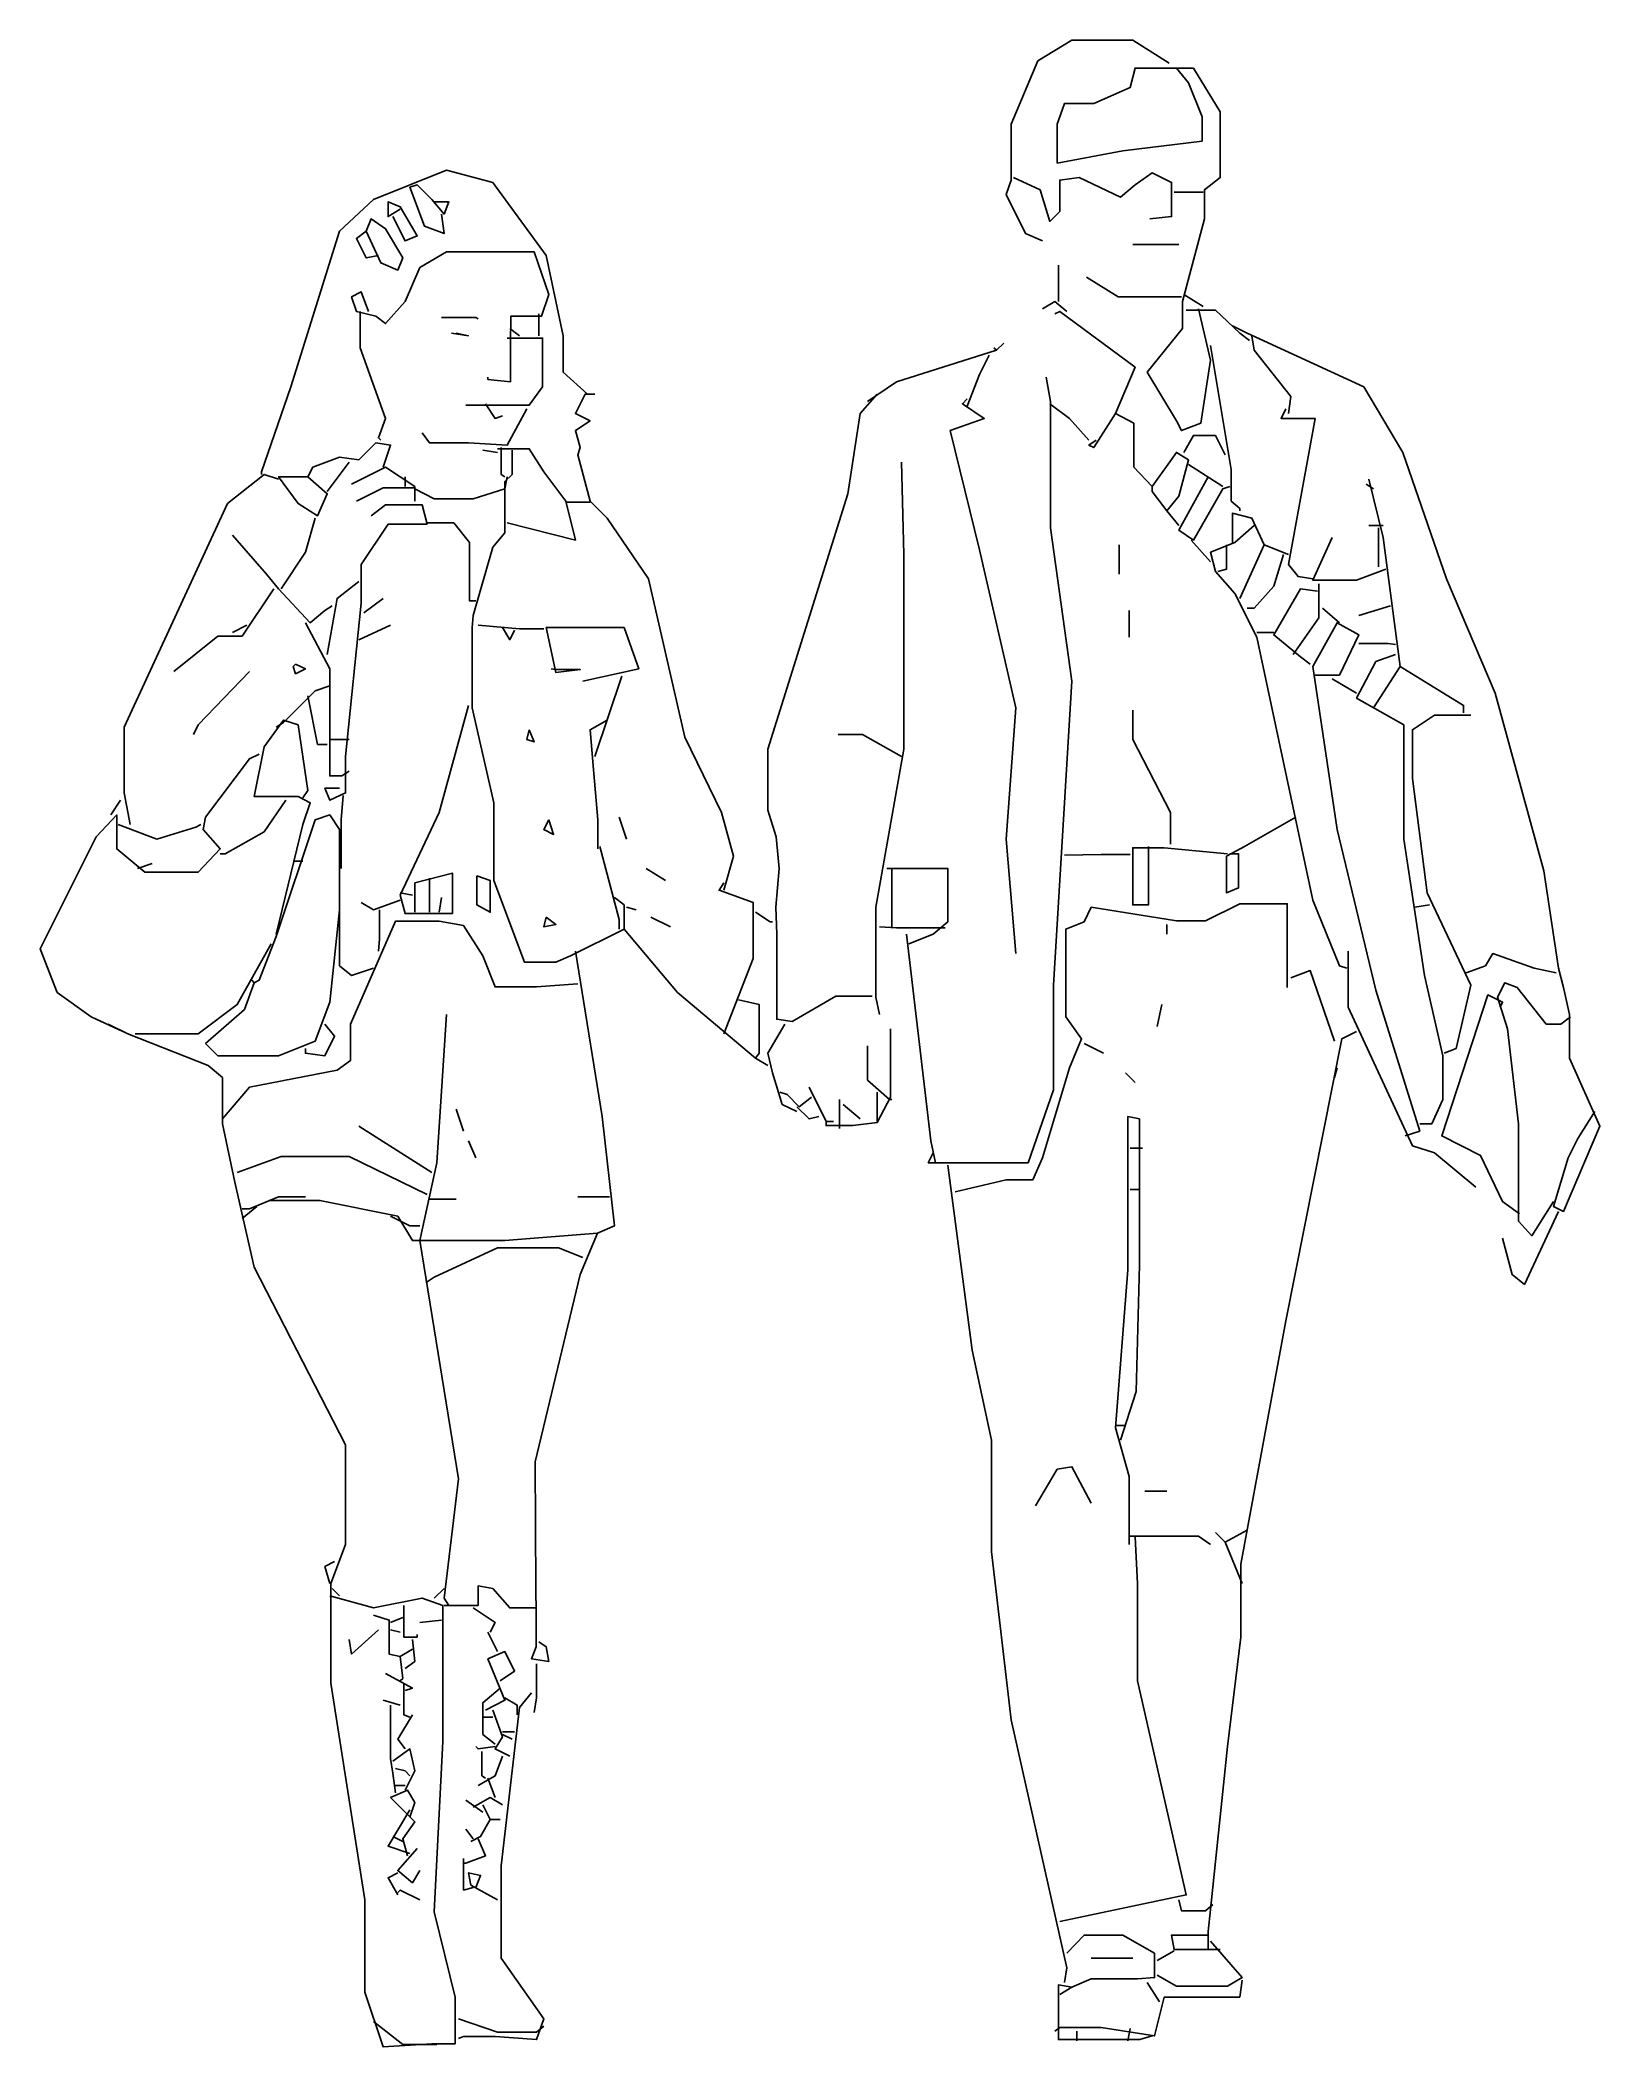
# Model space of a CAD drawing. Extents: x -126.65 to -125.37, y -5279.39 to -5277.74.
import ezdxf

# ---------------------------------------------------------------- set-up
doc = ezdxf.new("R2010")
doc.units = 0
doc.header["$LTSCALE"] = 1000
for name, color, linetype in [('HOMEM', 7, 'CONTINUOUS'), ('MULHER', 7, 'CONTINUOUS'), ('STANDARD', 7, 'CONTINUOUS')]:
    doc.layers.add(name, color=color, linetype=linetype)

msp = doc.modelspace()

# ---------------------------------------------------------------- linework, layer by layer
at = {"layer": 'HOMEM', "linetype": 'CONTINUOUS'}
for points in [[(-125.7244, -5277.7543), (-125.7544, -5277.7353), (-125.8044, -5277.7353), (-125.8324, -5277.7523), (-125.8544, -5277.8043), (-125.8544, -5277.8503), (-125.8584, -5277.8623), (-125.8424, -5277.8943), (-125.8284, -5277.9003)], [(-125.7244, -5277.7543), (-125.7544, -5277.7353), (-125.8044, -5277.7353), (-125.8324, -5277.7523), (-125.8544, -5277.8043), (-125.8544, -5277.8503), (-125.8584, -5277.8623), (-125.8424, -5277.8943), (-125.8284, -5277.9003)], [(-125.7164, -5277.7583), (-125.7524, -5277.7583), (-125.7564, -5277.7743), (-125.7864, -5277.7873), (-125.8104, -5277.7873), (-125.8164, -5277.8043), (-125.8164, -5277.8363), (-125.7624, -5277.8263), (-125.6974, -5277.8183), (-125.6974, -5277.7983), (-125.7084, -5277.7703), (-125.7184, -5277.7583)], [(-125.7264, -5277.7583), (-125.7044, -5277.7583), (-125.6824, -5277.7943), (-125.6824, -5277.8483), (-125.6954, -5277.8583), (-125.6954, -5277.8823), (-125.7134, -5277.9503), (-125.7134, -5277.9723), (-125.7424, -5278.0083), (-125.7184, -5278.0483), (-125.7144, -5278.0563), (-125.6984, -5278.0503), (-125.6904, -5277.9983), (-125.7004, -5277.9563)], [(-125.8524, -5277.8483), (-125.8304, -5277.8583), (-125.8224, -5277.8843), (-125.8144, -5277.8763), (-125.8144, -5277.8503), (-125.7984, -5277.8483), (-125.7644, -5277.8643), (-125.7524, -5277.8543), (-125.7384, -5277.8443), (-125.7224, -5277.8523), (-125.7224, -5277.8803), (-125.7404, -5277.8823)], [(-125.8524, -5277.8483), (-125.8304, -5277.8583), (-125.8224, -5277.8843), (-125.8144, -5277.8763), (-125.8144, -5277.8503), (-125.7984, -5277.8483), (-125.7644, -5277.8643), (-125.7524, -5277.8543), (-125.7384, -5277.8443), (-125.7224, -5277.8523), (-125.7224, -5277.8803), (-125.7404, -5277.8823)], [(-125.8524, -5277.8483), (-125.8304, -5277.8583), (-125.8224, -5277.8843), (-125.8144, -5277.8763), (-125.8144, -5277.8503), (-125.7984, -5277.8483), (-125.7644, -5277.8643), (-125.7524, -5277.8543), (-125.7384, -5277.8443), (-125.7224, -5277.8523), (-125.7224, -5277.8803), (-125.7404, -5277.8823)], [(-125.8524, -5277.8483), (-125.8304, -5277.8583), (-125.8224, -5277.8843), (-125.8144, -5277.8763), (-125.8144, -5277.8503), (-125.7984, -5277.8483), (-125.7644, -5277.8643), (-125.7524, -5277.8543), (-125.7384, -5277.8443), (-125.7224, -5277.8523), (-125.7224, -5277.8803), (-125.7404, -5277.8823)], [(-125.6964, -5277.8603), (-125.7204, -5277.8603)], [(-125.6964, -5277.8603), (-125.7204, -5277.8603)], [(-125.7164, -5277.9033), (-125.7544, -5277.9033)], [(-125.7164, -5277.9033), (-125.7544, -5277.9033)], [(-125.7164, -5277.9033), (-125.7544, -5277.9033)], [(-125.7164, -5277.9033), (-125.7544, -5277.9033)], [(-125.7164, -5277.9033), (-125.7544, -5277.9033)], [(-125.7164, -5277.9033), (-125.7544, -5277.9033)], [(-125.7164, -5277.9033), (-125.7544, -5277.9033)], [(-125.8154, -5277.9503), (-125.8154, -5277.9203)], [(-125.8154, -5277.9503), (-125.8154, -5277.9203)], [(-125.7144, -5277.9463), (-125.7664, -5277.9463), (-125.7924, -5277.9303)], [(-125.7144, -5277.9463), (-125.7664, -5277.9463), (-125.7924, -5277.9303)], [(-125.8084, -5277.9583), (-125.8184, -5277.9503), (-125.8284, -5277.9563)], [(-125.8084, -5277.9583), (-125.8184, -5277.9503), (-125.8284, -5277.9563)], [(-125.8084, -5277.9583), (-125.8184, -5277.9503), (-125.8284, -5277.9563)], [(-125.8084, -5277.9583), (-125.8184, -5277.9503), (-125.8284, -5277.9563)], [(-125.8084, -5277.9583), (-125.8184, -5277.9503), (-125.8284, -5277.9563)], [(-125.7124, -5277.9443), (-125.6964, -5277.9543)], [(-125.7124, -5277.9443), (-125.6964, -5277.9543)], [(-125.7124, -5277.9443), (-125.6964, -5277.9543)], [(-125.7124, -5277.9443), (-125.6964, -5277.9543)], [(-125.7684, -5278.0423), (-125.7524, -5278.0043), (-125.8144, -5277.9583), (-125.8184, -5277.9603)], [(-125.7104, -5277.9573), (-125.6864, -5277.9573), (-125.6664, -5277.9763), (-125.6584, -5277.9823)], [(-125.7104, -5277.9573), (-125.6864, -5277.9573), (-125.6664, -5277.9763), (-125.6584, -5277.9823)], [(-125.6724, -5277.9703), (-125.6604, -5277.9763), (-125.5644, -5278.0203), (-125.5324, -5278.0743), (-125.4964, -5278.1783), (-125.4564, -5278.2723), (-125.4164, -5278.4183), (-125.4044, -5278.4983), (-125.4004, -5278.5143), (-125.3954, -5278.5363), (-125.3954, -5278.5723), (-125.3704, -5278.6283), (-125.4004, -5278.6983), (-125.4084, -5278.6943), (-125.3964, -5278.6543), (-125.3884, -5278.6383), (-125.3744, -5278.6163)], [(-125.8604, -5277.9843), (-125.8664, -5277.9903), (-125.8684, -5277.9883)], [(-125.8604, -5277.9843), (-125.8664, -5277.9903), (-125.8684, -5277.9883)], [(-125.6904, -5277.9863), (-125.6734, -5278.0883), (-125.6734, -5278.1143), (-125.6664, -5278.1203), (-125.6664, -5278.1223)], [(-125.6904, -5277.9863), (-125.6734, -5278.0883), (-125.6734, -5278.1143), (-125.6664, -5278.1203), (-125.6664, -5278.1223)], [(-125.6904, -5277.9863), (-125.6734, -5278.0883), (-125.6734, -5278.1143), (-125.6664, -5278.1203), (-125.6664, -5278.1223)], [(-125.6904, -5277.9863), (-125.6734, -5278.0883), (-125.6734, -5278.1143), (-125.6664, -5278.1203), (-125.6664, -5278.1223)], [(-125.6564, -5277.9783), (-125.6544, -5277.9903), (-125.6244, -5278.0283), (-125.6264, -5278.0423)], [(-125.8664, -5277.9903), (-125.9484, -5278.0163), (-125.9724, -5278.0323)], [(-125.8664, -5277.9903), (-125.9484, -5278.0163), (-125.9724, -5278.0323)], [(-125.8664, -5277.9903), (-125.9484, -5278.0163), (-125.9724, -5278.0323)], [(-125.8664, -5277.9903), (-125.9484, -5278.0163), (-125.9724, -5278.0323)], [(-125.8664, -5277.9903), (-125.9484, -5278.0163), (-125.9724, -5278.0323)], [(-125.8664, -5277.9903), (-125.9484, -5278.0163), (-125.9724, -5278.0323)], [(-125.8724, -5277.9943), (-125.8804, -5278.0103), (-125.8904, -5278.0363)], [(-125.8724, -5277.9943), (-125.8804, -5278.0103), (-125.8904, -5278.0363)], [(-125.8724, -5277.9943), (-125.8804, -5278.0103), (-125.8904, -5278.0363)], [(-125.8254, -5278.0123), (-125.8219, -5278.0323), (-125.8219, -5278.1363), (-125.8044, -5278.2623), (-125.8194, -5278.5123), (-125.8194, -5278.5983), (-125.8404, -5278.6583), (-125.9224, -5278.6583), (-125.9184, -5278.6503)], [(-125.9644, -5278.0263), (-125.9784, -5278.0423), (-125.9884, -5278.1083), (-126.0544, -5278.3183), (-126.0544, -5278.3683), (-126.0474, -5278.3903), (-126.0449, -5278.4163), (-126.0476, -5278.4483), (-126.047, -5278.4703), (-126.047, -5278.5403), (-126.0344, -5278.5423), (-125.9984, -5278.5213), (-125.9684, -5278.5213)], [(-125.8904, -5278.0303), (-125.8944, -5278.0343), (-125.8764, -5278.0463), (-125.9044, -5278.0563), (-125.8804, -5278.1543), (-125.8504, -5278.2843), (-125.8584, -5278.3923), (-125.8504, -5278.4863)], [(-125.8224, -5278.0343), (-125.8064, -5278.0463), (-125.7904, -5278.0643)], [(-125.7844, -5278.0643), (-125.7904, -5278.0683), (-125.7864, -5278.0703), (-125.7684, -5278.0423), (-125.7534, -5278.0503), (-125.7534, -5278.0863), (-125.7384, -5278.1023), (-125.7184, -5278.0743), (-125.7084, -5278.0803), (-125.7164, -5278.1103), (-125.7264, -5278.1223), (-125.7384, -5278.1063), (-125.7384, -5278.1023)], [(-125.6284, -5278.0383), (-125.6324, -5278.0463), (-125.6044, -5278.0463), (-125.6264, -5278.1663), (-125.6184, -5278.1763), (-125.6064, -5278.1783)], [(-125.7124, -5278.0743), (-125.7044, -5278.0603), (-125.6864, -5278.0603), (-125.6784, -5278.0763)], [(-125.7124, -5278.0743), (-125.7044, -5278.0603), (-125.6864, -5278.0603), (-125.6784, -5278.0763)], [(-125.7124, -5278.0743), (-125.7044, -5278.0603), (-125.6864, -5278.0603), (-125.6784, -5278.0763)], [(-125.7124, -5278.0743), (-125.7044, -5278.0603), (-125.6864, -5278.0603), (-125.6784, -5278.0763)], [(-125.7124, -5278.0743), (-125.7044, -5278.0603), (-125.6864, -5278.0603), (-125.6784, -5278.0763)], [(-125.7124, -5278.0743), (-125.7044, -5278.0603), (-125.6864, -5278.0603), (-125.6784, -5278.0763)], [(-125.7124, -5278.0743), (-125.7044, -5278.0603), (-125.6864, -5278.0603), (-125.6784, -5278.0763)], [(-125.7124, -5278.0743), (-125.7044, -5278.0603), (-125.6864, -5278.0603), (-125.6784, -5278.0763)], [(-125.7124, -5278.0743), (-125.7044, -5278.0603), (-125.6864, -5278.0603), (-125.6784, -5278.0763)], [(-125.7124, -5278.0743), (-125.7044, -5278.0603), (-125.6864, -5278.0603), (-125.6784, -5278.0763)], [(-125.9444, -5278.0823), (-125.9424, -5278.1583), (-125.9424, -5278.3183), (-125.9654, -5278.4483), (-125.9654, -5278.5223), (-125.9624, -5278.5363)], [(-125.7084, -5278.0843), (-125.6804, -5278.1023)], [(-125.6924, -5278.0943), (-125.7164, -5278.1383), (-125.7044, -5278.1463), (-125.6804, -5278.1043), (-125.6744, -5278.1023)], [(-125.6924, -5278.0943), (-125.7164, -5278.1383), (-125.7044, -5278.1463), (-125.6804, -5278.1043), (-125.6744, -5278.1023)], [(-125.6924, -5278.0943), (-125.7164, -5278.1383), (-125.7044, -5278.1463), (-125.6804, -5278.1043), (-125.6744, -5278.1023)], [(-125.6924, -5278.0943), (-125.7164, -5278.1383), (-125.7044, -5278.1463), (-125.6804, -5278.1043), (-125.6744, -5278.1023)], [(-125.6924, -5278.0943), (-125.7164, -5278.1383), (-125.7044, -5278.1463), (-125.6804, -5278.1043), (-125.6744, -5278.1023)], [(-125.5624, -5278.1003), (-125.5564, -5278.1043)], [(-125.5624, -5278.1003), (-125.5564, -5278.1043)], [(-125.5624, -5278.1003), (-125.5564, -5278.1043)], [(-125.5624, -5278.1003), (-125.5564, -5278.1043)], [(-125.5624, -5278.1003), (-125.5564, -5278.1043)], [(-125.5624, -5278.1003), (-125.5564, -5278.1043)], [(-125.5624, -5278.1003), (-125.5564, -5278.1043)], [(-125.5604, -5278.0963), (-125.5484, -5278.1443), (-125.5344, -5278.2503), (-125.4824, -5278.2823), (-125.4824, -5278.2883)], [(-125.7264, -5278.1223), (-125.7164, -5278.1343)], [(-125.7264, -5278.1223), (-125.7164, -5278.1343)], [(-125.7264, -5278.1223), (-125.7164, -5278.1343)], [(-125.6544, -5278.1343), (-125.6704, -5278.1483), (-125.6904, -5278.1563), (-125.6864, -5278.1723), (-125.6704, -5278.1903), (-125.6524, -5278.2263), (-125.6064, -5278.4423), (-125.5844, -5278.4963), (-125.5784, -5278.4983)], [(-125.6724, -5278.1483), (-125.6724, -5278.1243), (-125.6564, -5278.1283), (-125.6464, -5278.1503)], [(-125.6724, -5278.1483), (-125.6724, -5278.1243), (-125.6564, -5278.1283), (-125.6464, -5278.1503)], [(-125.5484, -5278.1343), (-125.5604, -5278.1343)], [(-125.5484, -5278.1343), (-125.5604, -5278.1343)], [(-125.5484, -5278.1343), (-125.5604, -5278.1343)], [(-125.5484, -5278.1343), (-125.5604, -5278.1343)], [(-125.7654, -5278.1503), (-125.7654, -5278.1743)], [(-125.7064, -5278.1463), (-125.6904, -5278.1643)], [(-125.6774, -5278.1503), (-125.6774, -5278.1703), (-125.6844, -5278.1723)], [(-125.6774, -5278.1503), (-125.6774, -5278.1703), (-125.6844, -5278.1723)], [(-125.6774, -5278.1503), (-125.6774, -5278.1703), (-125.6844, -5278.1723)], [(-125.6774, -5278.1503), (-125.6774, -5278.1703), (-125.6844, -5278.1723)], [(-125.6774, -5278.1503), (-125.6774, -5278.1703), (-125.6844, -5278.1723)], [(-125.6774, -5278.1503), (-125.6774, -5278.1703), (-125.6844, -5278.1723)], [(-125.6664, -5278.1943), (-125.6464, -5278.1503), (-125.6264, -5278.1583)], [(-125.6664, -5278.1943), (-125.6464, -5278.1503), (-125.6264, -5278.1583)], [(-125.5904, -5278.1443), (-125.6064, -5278.1793), (-125.5704, -5278.1793), (-125.5464, -5278.1703)], [(-125.5904, -5278.1443), (-125.6064, -5278.1793), (-125.5704, -5278.1793), (-125.5464, -5278.1703)], [(-125.5904, -5278.1443), (-125.6064, -5278.1793), (-125.5704, -5278.1793), (-125.5464, -5278.1703)], [(-125.5904, -5278.1443), (-125.6064, -5278.1793), (-125.5704, -5278.1793), (-125.5464, -5278.1703)], [(-125.5904, -5278.1443), (-125.6064, -5278.1793), (-125.5704, -5278.1793), (-125.5464, -5278.1703)], [(-125.5904, -5278.1443), (-125.6064, -5278.1793), (-125.5704, -5278.1793), (-125.5464, -5278.1703)], [(-125.5524, -5278.1363), (-125.5524, -5278.1683)], [(-125.5524, -5278.1363), (-125.5524, -5278.1683)], [(-125.5524, -5278.1363), (-125.5524, -5278.1683)], [(-125.5524, -5278.1363), (-125.5524, -5278.1683)], [(-125.5524, -5278.1363), (-125.5524, -5278.1683)], [(-125.5524, -5278.1363), (-125.5524, -5278.1683)], [(-125.5524, -5278.1363), (-125.5524, -5278.1683)], [(-125.5524, -5278.1363), (-125.5524, -5278.1683)], [(-125.6304, -5278.1583), (-125.6384, -5278.1843), (-125.6544, -5278.2023), (-125.6604, -5278.2023)], [(-125.6304, -5278.1583), (-125.6384, -5278.1843), (-125.6544, -5278.2023), (-125.6604, -5278.2023)], [(-125.6304, -5278.1583), (-125.6384, -5278.1843), (-125.6544, -5278.2023), (-125.6604, -5278.2023)], [(-125.6304, -5278.1583), (-125.6384, -5278.1843), (-125.6544, -5278.2023), (-125.6604, -5278.2023)], [(-125.6014, -5278.1823), (-125.6014, -5278.2103), (-125.6224, -5278.2403)], [(-125.6024, -5278.1883), (-125.6164, -5278.1863), (-125.6384, -5278.2243), (-125.6164, -5278.2423), (-125.6084, -5278.2483)], [(-125.6024, -5278.1883), (-125.6164, -5278.1863), (-125.6384, -5278.2243), (-125.6164, -5278.2423), (-125.6084, -5278.2483)], [(-125.6024, -5278.1883), (-125.6164, -5278.1863), (-125.6384, -5278.2243), (-125.6164, -5278.2423), (-125.6084, -5278.2483)], [(-125.5424, -5278.2003), (-125.5684, -5278.2083)], [(-125.5424, -5278.2003), (-125.5684, -5278.2083)], [(-125.5424, -5278.2003), (-125.5684, -5278.2083)], [(-125.7574, -5278.2043), (-125.7574, -5278.2263)], [(-125.6044, -5278.2573), (-125.5844, -5278.2573), (-125.5684, -5278.2243), (-125.5864, -5278.2143), (-125.6064, -5278.2503), (-125.5864, -5278.3843), (-125.5544, -5278.5163), (-125.5184, -5278.6323), (-125.5304, -5278.6363)], [(-125.5984, -5278.2023), (-125.5844, -5278.2143)], [(-125.6524, -5278.2223), (-125.6384, -5278.2223)], [(-125.6524, -5278.2223), (-125.6384, -5278.2223)], [(-125.5684, -5278.2313), (-125.5444, -5278.2313), (-125.5384, -5278.2323)], [(-125.5684, -5278.2313), (-125.5444, -5278.2313), (-125.5384, -5278.2323)], [(-125.5684, -5278.2313), (-125.5444, -5278.2313), (-125.5384, -5278.2323)], [(-125.5684, -5278.2313), (-125.5444, -5278.2313), (-125.5384, -5278.2323)], [(-125.5684, -5278.2313), (-125.5444, -5278.2313), (-125.5384, -5278.2323)], [(-125.5684, -5278.2313), (-125.5444, -5278.2313), (-125.5384, -5278.2323)], [(-125.5684, -5278.2313), (-125.5444, -5278.2313), (-125.5384, -5278.2323)], [(-125.5684, -5278.2313), (-125.5444, -5278.2313), (-125.5384, -5278.2323)], [(-125.5684, -5278.2313), (-125.5444, -5278.2313), (-125.5384, -5278.2323)], [(-125.5384, -5278.2403), (-125.5544, -5278.2463), (-125.5704, -5278.2763), (-125.5314, -5278.2983), (-125.5314, -5278.3923), (-125.5144, -5278.5043), (-125.4994, -5278.5703), (-125.4994, -5278.6063), (-125.5084, -5278.6263), (-125.5184, -5278.6263)], [(-125.5344, -5278.2503), (-125.5564, -5278.2843)], [(-125.5904, -5278.2603), (-125.5704, -5278.2723)], [(-125.7234, -5278.3963), (-125.7234, -5278.3703), (-125.7544, -5278.3103), (-125.7544, -5278.2863)], [(-125.4984, -5278.5683), (-125.4884, -5278.5643), (-125.4764, -5278.5123), (-125.5124, -5278.4363), (-125.5244, -5278.3423), (-125.5244, -5278.3023), (-125.5064, -5278.2903), (-125.4764, -5278.2903)], [(-125.9444, -5278.3243), (-125.9764, -5278.3063), (-125.9964, -5278.3063)], [(-125.6204, -5278.3743), (-125.6624, -5278.3983), (-125.6774, -5278.4063), (-125.6774, -5278.4363), (-125.6674, -5278.4323), (-125.6674, -5278.4043), (-125.6744, -5278.4043)], [(-125.6764, -5278.4043), (-125.7284, -5278.3993), (-125.7544, -5278.3993), (-125.7544, -5278.4463), (-125.7414, -5278.4463), (-125.7414, -5278.3983)], [(-125.8104, -5278.4053), (-125.7804, -5278.4048), (-125.7564, -5278.4048)], [(-125.9564, -5278.4163), (-125.9064, -5278.4163), (-125.9064, -5278.4603), (-125.9184, -5278.4703), (-125.9384, -5278.4783)], [(-125.9004, -5278.6823), (-125.8584, -5278.6723), (-125.8364, -5278.6723), (-125.8284, -5278.6543), (-125.8064, -5278.5803), (-125.7964, -5278.5563), (-125.8094, -5278.5383), (-125.8094, -5278.4663), (-125.7944, -5278.4603), (-125.7884, -5278.4483), (-125.7184, -5278.4593), (-125.6944, -5278.4593), (-125.6664, -5278.4453), (-125.6274, -5278.4453), (-125.6274, -5278.5143)], [(-125.5104, -5278.4463), (-125.5224, -5278.4483)], [(-125.5104, -5278.4463), (-125.5224, -5278.4483)], [(-125.9084, -5278.4653), (-125.9484, -5278.4653), (-125.9624, -5278.4643)], [(-125.7264, -5278.4623), (-125.7264, -5278.4703)], [(-125.7264, -5278.4623), (-125.7264, -5278.4703)], [(-125.7264, -5278.4623), (-125.7264, -5278.4703)], [(-125.9404, -5278.4703), (-125.9204, -5278.6403), (-125.9164, -5278.6583)], [(-125.9404, -5278.4703), (-125.9204, -5278.6403), (-125.9164, -5278.6583)], [(-125.9404, -5278.4703), (-125.9204, -5278.6403), (-125.9164, -5278.6583)], [(-125.9404, -5278.4703), (-125.9204, -5278.6403), (-125.9164, -5278.6583)], [(-125.9404, -5278.4703), (-125.9204, -5278.6403), (-125.9164, -5278.6583)], [(-125.9404, -5278.4703), (-125.9204, -5278.6403), (-125.9164, -5278.6583)], [(-125.5774, -5278.4843), (-125.5774, -5278.5303), (-125.5244, -5278.6443), (-125.5064, -5278.6503), (-125.4724, -5278.6783)], [(-125.4804, -5278.5023), (-125.4644, -5278.4963), (-125.4584, -5278.4863), (-125.4244, -5278.4983), (-125.4064, -5278.5023)], [(-125.6244, -5278.5063), (-125.6084, -5278.5003), (-125.5884, -5278.5583)], [(-125.6244, -5278.5063), (-125.6084, -5278.5003), (-125.5884, -5278.5583)], [(-125.6244, -5278.5063), (-125.6084, -5278.5003), (-125.5884, -5278.5583)], [(-125.6244, -5278.5063), (-125.6084, -5278.5003), (-125.5884, -5278.5583)], [(-125.6244, -5278.5063), (-125.6084, -5278.5003), (-125.5884, -5278.5583)], [(-125.4084, -5278.6903), (-125.4264, -5278.7183), (-125.4374, -5278.7063), (-125.4374, -5278.6263), (-125.4464, -5278.5483), (-125.4544, -5278.5223), (-125.4484, -5278.5103), (-125.4384, -5278.5143), (-125.4144, -5278.5443), (-125.4024, -5278.5443), (-125.3944, -5278.5383)], [(-125.7304, -5278.5283), (-125.7344, -5278.5463)], [(-125.7304, -5278.5283), (-125.7344, -5278.5463)], [(-125.7304, -5278.5283), (-125.7344, -5278.5463)], [(-125.7304, -5278.5283), (-125.7344, -5278.5463)], [(-125.7304, -5278.5283), (-125.7344, -5278.5463)], [(-125.7304, -5278.5283), (-125.7344, -5278.5463)], [(-125.7304, -5278.5283), (-125.7344, -5278.5463)], [(-125.4364, -5278.7003), (-125.4504, -5278.6903), (-125.4684, -5278.6523), (-125.5004, -5278.6363), (-125.4624, -5278.5203), (-125.4504, -5278.5263), (-125.4524, -5278.5303)], [(-126.0404, -5278.5443), (-126.0544, -5278.5683), (-126.0504, -5278.5843), (-126.0424, -5278.6103), (-126.0304, -5278.6163)], [(-126.0404, -5278.5443), (-126.0544, -5278.5683), (-126.0504, -5278.5843), (-126.0424, -5278.6103), (-126.0304, -5278.6163)], [(-126.0404, -5278.5443), (-126.0544, -5278.5683), (-126.0504, -5278.5843), (-126.0424, -5278.6103), (-126.0304, -5278.6163)], [(-126.0404, -5278.5443), (-126.0544, -5278.5683), (-126.0504, -5278.5843), (-126.0424, -5278.6103), (-126.0304, -5278.6163)], [(-126.0404, -5278.5443), (-126.0544, -5278.5683), (-126.0504, -5278.5843), (-126.0424, -5278.6103), (-126.0304, -5278.6163)], [(-126.0404, -5278.5443), (-126.0544, -5278.5683), (-126.0504, -5278.5843), (-126.0424, -5278.6103), (-126.0304, -5278.6163)], [(-126.0404, -5278.5443), (-126.0544, -5278.5683), (-126.0504, -5278.5843), (-126.0424, -5278.6103), (-126.0304, -5278.6163)], [(-126.0404, -5278.5443), (-126.0544, -5278.5683), (-126.0504, -5278.5843), (-126.0424, -5278.6103), (-126.0304, -5278.6163)], [(-126.0404, -5278.5443), (-126.0544, -5278.5683), (-126.0504, -5278.5843), (-126.0424, -5278.6103), (-126.0304, -5278.6163)], [(-126.0404, -5278.5443), (-126.0544, -5278.5683), (-126.0504, -5278.5843), (-126.0424, -5278.6103), (-126.0304, -5278.6163)], [(-126.0404, -5278.5443), (-126.0544, -5278.5683), (-126.0504, -5278.5843), (-126.0424, -5278.6103), (-126.0304, -5278.6163)], [(-126.0404, -5278.5443), (-126.0544, -5278.5683), (-126.0504, -5278.5843), (-126.0424, -5278.6103), (-126.0304, -5278.6163)], [(-126.0404, -5278.5443), (-126.0544, -5278.5683), (-126.0504, -5278.5843), (-126.0424, -5278.6103), (-126.0304, -5278.6163)], [(-125.9534, -5278.5483), (-125.9534, -5278.6043), (-125.9644, -5278.6253), (-125.9844, -5278.6278), (-126.0064, -5278.6278), (-126.0064, -5278.6243)], [(-125.9534, -5278.5483), (-125.9534, -5278.6043), (-125.9644, -5278.6253), (-125.9844, -5278.6278), (-126.0064, -5278.6278), (-126.0064, -5278.6243)], [(-125.9724, -5278.5623), (-125.9724, -5278.5903), (-125.9544, -5278.6063), (-125.9524, -5278.6063)], [(-125.9724, -5278.5623), (-125.9724, -5278.5903), (-125.9544, -5278.6063), (-125.9524, -5278.6063)], [(-125.7944, -5278.5603), (-125.7784, -5278.5683)], [(-125.5704, -5278.5503), (-125.5824, -5278.5563), (-125.6284, -5278.7883), (-125.6654, -5278.9883), (-125.6654, -5279.0483), (-125.6764, -5279.1383), (-125.6904, -5279.2723), (-125.6924, -5279.2903), (-125.6924, -5279.3043)], [(-125.5864, -5278.5803), (-125.5884, -5278.5883)], [(-125.5864, -5278.5803), (-125.5884, -5278.5883)], [(-125.5864, -5278.5803), (-125.5884, -5278.5883)], [(-125.5864, -5278.5803), (-125.5884, -5278.5883)], [(-126.0204, -5278.5963), (-126.0064, -5278.6243), (-126.0004, -5278.6243)], [(-125.7604, -5278.5843), (-125.7524, -5278.5923)], [(-126.0444, -5278.6003), (-126.0384, -5278.6023), (-126.0284, -5278.6123), (-126.0184, -5278.6043)], [(-126.0444, -5278.6003), (-126.0384, -5278.6023), (-126.0284, -5278.6123), (-126.0184, -5278.6043)], [(-126.0444, -5278.6003), (-126.0384, -5278.6023), (-126.0284, -5278.6123), (-126.0184, -5278.6043)], [(-126.0444, -5278.6003), (-126.0384, -5278.6023), (-126.0284, -5278.6123), (-126.0184, -5278.6043)], [(-126.0444, -5278.6003), (-126.0384, -5278.6023), (-126.0284, -5278.6123), (-126.0184, -5278.6043)], [(-126.0444, -5278.6003), (-126.0384, -5278.6023), (-126.0284, -5278.6123), (-126.0184, -5278.6043)], [(-126.0444, -5278.6003), (-126.0384, -5278.6023), (-126.0284, -5278.6123), (-126.0184, -5278.6043)], [(-126.0444, -5278.6003), (-126.0384, -5278.6023), (-126.0284, -5278.6123), (-126.0184, -5278.6043)], [(-126.0304, -5278.6123), (-126.0204, -5278.6223), (-126.0124, -5278.6203)], [(-126.0304, -5278.6123), (-126.0204, -5278.6223), (-126.0124, -5278.6203)], [(-126.0304, -5278.6123), (-126.0204, -5278.6223), (-126.0124, -5278.6203)], [(-126.0304, -5278.6123), (-126.0204, -5278.6223), (-126.0124, -5278.6203)], [(-126.0304, -5278.6123), (-126.0204, -5278.6223), (-126.0124, -5278.6203)], [(-126.0304, -5278.6123), (-126.0204, -5278.6223), (-126.0124, -5278.6203)], [(-126.0304, -5278.6123), (-126.0204, -5278.6223), (-126.0124, -5278.6203)], [(-125.9954, -5278.6063), (-125.9954, -5278.6303)], [(-125.9954, -5278.6063), (-125.9954, -5278.6303)], [(-125.9954, -5278.6063), (-125.9954, -5278.6303)], [(-125.9954, -5278.6063), (-125.9954, -5278.6303)], [(-125.9954, -5278.6063), (-125.9954, -5278.6303)], [(-125.9954, -5278.6063), (-125.9954, -5278.6303)], [(-125.9924, -5278.6103), (-125.9784, -5278.6223)], [(-125.9924, -5278.6103), (-125.9784, -5278.6223)], [(-125.9644, -5278.6003), (-125.9644, -5278.6243)], [(-125.9644, -5278.6003), (-125.9644, -5278.6243)], [(-125.7644, -5278.8863), (-125.7514, -5278.8463), (-125.7489, -5278.7423), (-125.7489, -5278.6223), (-125.7584, -5278.6203), (-125.7584, -5278.7463), (-125.7684, -5278.8763), (-125.7574, -5278.9163), (-125.7574, -5278.9723)], [(-125.7564, -5278.6463), (-125.7464, -5278.6463)], [(-125.7564, -5278.6463), (-125.7464, -5278.6463)], [(-125.7564, -5278.6463), (-125.7464, -5278.6463)], [(-125.7564, -5278.6463), (-125.7464, -5278.6463)], [(-125.7564, -5278.6463), (-125.7464, -5278.6463)], [(-125.9064, -5278.6603), (-125.8864, -5278.8123), (-125.8704, -5278.8863), (-125.8704, -5278.9783), (-125.8544, -5279.1163), (-125.8084, -5279.3203), (-125.8104, -5279.3323)], [(-125.7564, -5278.6803), (-125.7484, -5278.6803)], [(-125.4044, -5278.6983), (-125.4324, -5278.7583), (-125.4424, -5278.7503), (-125.4504, -5278.7203)], [(-125.7684, -5278.8743), (-125.7604, -5278.8743)], [(-125.7684, -5278.8743), (-125.7604, -5278.8743)], [(-125.7684, -5278.8743), (-125.7604, -5278.8743)], [(-125.7684, -5278.8743), (-125.7604, -5278.8743)], [(-125.7684, -5278.8743), (-125.7604, -5278.8743)], [(-125.7684, -5278.8743), (-125.7604, -5278.8743)], [(-125.7684, -5278.8743), (-125.7604, -5278.8743)], [(-125.7684, -5278.8743), (-125.7604, -5278.8743)], [(-125.7684, -5278.8743), (-125.7604, -5278.8743)], [(-125.7884, -5278.9383), (-125.8044, -5278.9083), (-125.8164, -5278.9103), (-125.8344, -5278.9403)], [(-125.7444, -5278.9283), (-125.7264, -5278.9283)], [(-125.7444, -5278.9283), (-125.7264, -5278.9283)], [(-125.7444, -5278.9283), (-125.7264, -5278.9283)], [(-125.7444, -5278.9283), (-125.7264, -5278.9283)], [(-125.7444, -5278.9283), (-125.7264, -5278.9283)], [(-125.6604, -5278.9603), (-125.6784, -5278.9703), (-125.6864, -5278.9623)], [(-125.6604, -5278.9603), (-125.6784, -5278.9703), (-125.6864, -5278.9623)], [(-125.6604, -5278.9603), (-125.6784, -5278.9703), (-125.6864, -5278.9623)], [(-125.6604, -5278.9603), (-125.6784, -5278.9703), (-125.6864, -5278.9623)], [(-125.6604, -5278.9603), (-125.6784, -5278.9703), (-125.6864, -5278.9623)], [(-125.7524, -5278.9663), (-125.7504, -5279.0043), (-125.7504, -5279.0843), (-125.7104, -5279.2603), (-125.8144, -5279.2823)], [(-125.7564, -5278.9653), (-125.7004, -5278.9653), (-125.6904, -5278.9723)], [(-125.6784, -5278.9703), (-125.6644, -5279.0043)], [(-125.6784, -5278.9703), (-125.6644, -5279.0043)], [(-125.6784, -5278.9703), (-125.6644, -5279.0043)], [(-125.7164, -5279.2643), (-125.7144, -5279.2733), (-125.6944, -5279.2733), (-125.6884, -5279.2683)], [(-125.7164, -5279.2643), (-125.7144, -5279.2733), (-125.6944, -5279.2733), (-125.6884, -5279.2683)], [(-125.7164, -5279.2643), (-125.7144, -5279.2733), (-125.6944, -5279.2733), (-125.6884, -5279.2683)], [(-125.7164, -5279.2643), (-125.7144, -5279.2733), (-125.6944, -5279.2733), (-125.6884, -5279.2683)], [(-125.7164, -5279.2643), (-125.7144, -5279.2733), (-125.6944, -5279.2733), (-125.6884, -5279.2683)], [(-125.7164, -5279.2643), (-125.7144, -5279.2733), (-125.6944, -5279.2733), (-125.6884, -5279.2683)], [(-125.7164, -5279.2643), (-125.7144, -5279.2733), (-125.6944, -5279.2733), (-125.6884, -5279.2683)], [(-125.7164, -5279.2643), (-125.7144, -5279.2733), (-125.6944, -5279.2733), (-125.6884, -5279.2683)], [(-125.7164, -5279.2643), (-125.7144, -5279.2733), (-125.6944, -5279.2733), (-125.6884, -5279.2683)], [(-125.7164, -5279.2643), (-125.7144, -5279.2733), (-125.6944, -5279.2733), (-125.6884, -5279.2683)], [(-125.8084, -5279.3083), (-125.7944, -5279.2933), (-125.7624, -5279.2933), (-125.7364, -5279.3083), (-125.7364, -5279.3283), (-125.7504, -5279.3293), (-125.7884, -5279.3293), (-125.8044, -5279.3363), (-125.8154, -5279.3343), (-125.8154, -5279.3793), (-125.7484, -5279.3793), (-125.7384, -5279.3763)], [(-125.8084, -5279.3083), (-125.7944, -5279.2933), (-125.7624, -5279.2933), (-125.7364, -5279.3083), (-125.7364, -5279.3283), (-125.7504, -5279.3293), (-125.7884, -5279.3293), (-125.8044, -5279.3363), (-125.8154, -5279.3343), (-125.8154, -5279.3793), (-125.7484, -5279.3793), (-125.7384, -5279.3763)], [(-125.6904, -5279.2983), (-125.6644, -5279.3283), (-125.6764, -5279.3353), (-125.7184, -5279.3353), (-125.7344, -5279.3263)], [(-125.6904, -5279.2983), (-125.6644, -5279.3283), (-125.6764, -5279.3353), (-125.7184, -5279.3353), (-125.7344, -5279.3263)], [(-125.6904, -5279.2983), (-125.6644, -5279.3283), (-125.6764, -5279.3353), (-125.7184, -5279.3353), (-125.7344, -5279.3263)], [(-125.6904, -5279.2983), (-125.6644, -5279.3283), (-125.6764, -5279.3353), (-125.7184, -5279.3353), (-125.7344, -5279.3263)], [(-125.6904, -5279.2983), (-125.6644, -5279.3283), (-125.6764, -5279.3353), (-125.7184, -5279.3353), (-125.7344, -5279.3263)], [(-125.7204, -5279.3063), (-125.7344, -5279.3143)], [(-125.7204, -5279.3063), (-125.7344, -5279.3143)], [(-125.7204, -5279.3063), (-125.7344, -5279.3143)], [(-125.6924, -5279.2933), (-125.7224, -5279.2933), (-125.7204, -5279.3053), (-125.6824, -5279.3053)], [(-125.6924, -5279.2933), (-125.7224, -5279.2933), (-125.7204, -5279.3053), (-125.6824, -5279.3053)], [(-125.6924, -5279.2933), (-125.7224, -5279.2933), (-125.7204, -5279.3053), (-125.6824, -5279.3053)], [(-125.7544, -5279.3123), (-125.7884, -5279.3123)], [(-125.6644, -5279.3303), (-125.6664, -5279.3443), (-125.7284, -5279.3443), (-125.7364, -5279.3763), (-125.7804, -5279.3693), (-125.8144, -5279.3693), (-125.8184, -5279.3723)], [(-125.6644, -5279.3303), (-125.6664, -5279.3443), (-125.7284, -5279.3443), (-125.7364, -5279.3763), (-125.7804, -5279.3693), (-125.8144, -5279.3693), (-125.8184, -5279.3723)], [(-125.6644, -5279.3303), (-125.6664, -5279.3443), (-125.7284, -5279.3443), (-125.7364, -5279.3763), (-125.7804, -5279.3693), (-125.8144, -5279.3693), (-125.8184, -5279.3723)], [(-125.8044, -5279.3363), (-125.8144, -5279.3423)], [(-125.7424, -5279.3323), (-125.7324, -5279.3483)], [(-125.7424, -5279.3323), (-125.7324, -5279.3483)], [(-125.7424, -5279.3323), (-125.7324, -5279.3483)], [(-125.7424, -5279.3323), (-125.7324, -5279.3483)], [(-125.7424, -5279.3323), (-125.7324, -5279.3483)], [(-125.8004, -5279.3723), (-125.8004, -5279.3803)], [(-125.8004, -5279.3723), (-125.8004, -5279.3803)], [(-125.8004, -5279.3723), (-125.8004, -5279.3803)], [(-125.7564, -5279.3703), (-125.7584, -5279.3803)], [(-125.7564, -5279.3703), (-125.7584, -5279.3803)], [(-125.7564, -5279.3703), (-125.7584, -5279.3803)], [(-125.7564, -5279.3703), (-125.7584, -5279.3803)], [(-125.7564, -5279.3703), (-125.7584, -5279.3803)], [(-125.7564, -5279.3703), (-125.7584, -5279.3803)]]:
    msp.add_lwpolyline(points, dxfattribs=at)
at = {"layer": 'MULHER', "linetype": 'CONTINUOUS'}
for points in [[(-126.2024, -5278.0263), (-126.2224, -5278.0083), (-126.2224, -5277.9783), (-126.2364, -5277.9123), (-126.2804, -5277.8523), (-126.3184, -5277.8423), (-126.3784, -5277.8663), (-126.4064, -5277.8923), (-126.4464, -5278.0203), (-126.4704, -5278.0903), (-126.4704, -5278.0923)], [(-126.3284, -5277.8683), (-126.3164, -5277.8683), (-126.3204, -5277.8783), (-126.3304, -5277.8663), (-126.3424, -5277.8543), (-126.3484, -5277.8563), (-126.3364, -5277.8883), (-126.3204, -5277.8943), (-126.3224, -5277.8783)], [(-126.3564, -5277.8743), (-126.3664, -5277.8803), (-126.3664, -5277.8683), (-126.3564, -5277.8723), (-126.3424, -5277.8963), (-126.3524, -5277.9003), (-126.3624, -5277.8803)], [(-126.3564, -5277.8743), (-126.3664, -5277.8803), (-126.3664, -5277.8683), (-126.3564, -5277.8723), (-126.3424, -5277.8963), (-126.3524, -5277.9003), (-126.3624, -5277.8803)], [(-126.3844, -5277.8923), (-126.3804, -5277.8823), (-126.3684, -5277.8903), (-126.3544, -5277.9143), (-126.3584, -5277.9243), (-126.3724, -5277.9183), (-126.3844, -5277.8923), (-126.3924, -5277.8983), (-126.3844, -5277.9143), (-126.3744, -5277.9123)], [(-126.3824, -5277.9583), (-126.3884, -5277.9423), (-126.3964, -5277.9463), (-126.3924, -5277.9583), (-126.3764, -5277.9623), (-126.3684, -5277.9683), (-126.3524, -5277.9503), (-126.3404, -5277.9223), (-126.3184, -5277.9093), (-126.2464, -5277.9093), (-126.2344, -5277.9443), (-126.2404, -5277.9623), (-126.2654, -5277.9623), (-126.2659, -5277.9863), (-126.2659, -5278.0163), (-126.2844, -5278.0143), (-126.2844, -5278.0123)], [(-126.3894, -5277.9583), (-126.3894, -5277.9883), (-126.3684, -5278.0463), (-126.3744, -5278.0623), (-126.3724, -5278.0643)], [(-126.3894, -5277.9583), (-126.3894, -5277.9883), (-126.3684, -5278.0463), (-126.3744, -5278.0623), (-126.3724, -5278.0643)], [(-126.3894, -5277.9583), (-126.3894, -5277.9883), (-126.3684, -5278.0463), (-126.3744, -5278.0623), (-126.3724, -5278.0643)], [(-126.3894, -5277.9583), (-126.3894, -5277.9883), (-126.3684, -5278.0463), (-126.3744, -5278.0623), (-126.3724, -5278.0643)], [(-126.3894, -5277.9583), (-126.3894, -5277.9883), (-126.3684, -5278.0463), (-126.3744, -5278.0623), (-126.3724, -5278.0643)], [(-126.3894, -5277.9583), (-126.3894, -5277.9883), (-126.3684, -5278.0463), (-126.3744, -5278.0623), (-126.3724, -5278.0643)], [(-126.3894, -5277.9583), (-126.3894, -5277.9883), (-126.3684, -5278.0463), (-126.3744, -5278.0623), (-126.3724, -5278.0643)], [(-126.3894, -5277.9583), (-126.3894, -5277.9883), (-126.3684, -5278.0463), (-126.3744, -5278.0623), (-126.3724, -5278.0643)], [(-126.3894, -5277.9583), (-126.3894, -5277.9883), (-126.3684, -5278.0463), (-126.3744, -5278.0623), (-126.3724, -5278.0643)], [(-126.3894, -5277.9583), (-126.3894, -5277.9883), (-126.3684, -5278.0463), (-126.3744, -5278.0623), (-126.3724, -5278.0643)], [(-126.3894, -5277.9583), (-126.3894, -5277.9883), (-126.3684, -5278.0463), (-126.3744, -5278.0623), (-126.3724, -5278.0643)], [(-126.3894, -5277.9583), (-126.3894, -5277.9883), (-126.3684, -5278.0463), (-126.3744, -5278.0623), (-126.3724, -5278.0643)], [(-126.3894, -5277.9583), (-126.3894, -5277.9883), (-126.3684, -5278.0463), (-126.3744, -5278.0623), (-126.3724, -5278.0643)], [(-126.3894, -5277.9583), (-126.3894, -5277.9883), (-126.3684, -5278.0463), (-126.3744, -5278.0623), (-126.3724, -5278.0643)], [(-126.3894, -5277.9583), (-126.3894, -5277.9883), (-126.3684, -5278.0463), (-126.3744, -5278.0623), (-126.3724, -5278.0643)], [(-126.3894, -5277.9583), (-126.3894, -5277.9883), (-126.3684, -5278.0463), (-126.3744, -5278.0623), (-126.3724, -5278.0643)], [(-126.3224, -5277.9633), (-126.2944, -5277.9633), (-126.2924, -5277.9643)], [(-126.2424, -5277.9603), (-126.2424, -5277.9783)], [(-126.3104, -5277.9763), (-126.3004, -5277.9783), (-126.3144, -5277.9763)], [(-126.3104, -5277.9763), (-126.3004, -5277.9783), (-126.3144, -5277.9763)], [(-126.3104, -5277.9763), (-126.3004, -5277.9783), (-126.3144, -5277.9763)], [(-126.3104, -5277.9763), (-126.3004, -5277.9783), (-126.3144, -5277.9763)], [(-126.3104, -5277.9763), (-126.3004, -5277.9783), (-126.3144, -5277.9763)], [(-126.3104, -5277.9763), (-126.3004, -5277.9783), (-126.3144, -5277.9763)], [(-126.3104, -5277.9763), (-126.3004, -5277.9783), (-126.3144, -5277.9763)], [(-126.3104, -5277.9763), (-126.3004, -5277.9783), (-126.3144, -5277.9763)], [(-126.2684, -5277.9803), (-126.2394, -5277.9803), (-126.2394, -5278.0203), (-126.2504, -5278.0353), (-126.3024, -5278.0353)], [(-126.2684, -5277.9803), (-126.2394, -5277.9803), (-126.2394, -5278.0203), (-126.2504, -5278.0353), (-126.3024, -5278.0353)], [(-126.2684, -5277.9803), (-126.2394, -5277.9803), (-126.2394, -5278.0203), (-126.2504, -5278.0353), (-126.3024, -5278.0353)], [(-126.2664, -5277.9723), (-126.2584, -5277.9783)], [(-126.2664, -5277.9723), (-126.2584, -5277.9783)], [(-126.2664, -5277.9723), (-126.2584, -5277.9783)], [(-126.2864, -5278.0343), (-126.2784, -5278.0463), (-126.2724, -5278.0443)], [(-126.2864, -5278.0343), (-126.2784, -5278.0463), (-126.2724, -5278.0443)], [(-126.2864, -5278.0343), (-126.2784, -5278.0463), (-126.2724, -5278.0443)], [(-126.2864, -5278.0343), (-126.2784, -5278.0463), (-126.2724, -5278.0443)], [(-126.0904, -5278.4343), (-126.0824, -5278.4063), (-126.0924, -5278.3703), (-126.1224, -5278.3083), (-126.1524, -5278.1783), (-126.1864, -5278.1283), (-126.2004, -5278.1143), (-126.2104, -5278.0763), (-126.2084, -5278.0703), (-126.2124, -5278.0563), (-126.2004, -5278.0483), (-126.2124, -5278.0423), (-126.2044, -5278.0263), (-126.1964, -5278.0263)], [(-126.2524, -5278.0383), (-126.2684, -5278.0683), (-126.3004, -5278.0663), (-126.3324, -5278.0663), (-126.3384, -5278.0583)], [(-126.4324, -5278.0943), (-126.4284, -5278.0863), (-126.4064, -5278.0783), (-126.3904, -5278.0803), (-126.3764, -5278.0663), (-126.3644, -5278.0683), (-126.3704, -5278.0863)], [(-126.3984, -5278.0823), (-126.4164, -5278.1063)], [(-126.3984, -5278.0823), (-126.4164, -5278.1063)], [(-126.3984, -5278.0823), (-126.4164, -5278.1063)], [(-126.2644, -5278.0723), (-126.2644, -5278.0923), (-126.2704, -5278.0983), (-126.2704, -5278.1403), (-126.2804, -5278.1523), (-126.2964, -5278.2083), (-126.2974, -5278.2183), (-126.2974, -5278.2843), (-126.2794, -5278.3623), (-126.2794, -5278.4263), (-126.2544, -5278.4933), (-126.2284, -5278.4933), (-126.2164, -5278.4883), (-126.1724, -5278.4663), (-126.1284, -5278.5183), (-126.0644, -5278.5723), (-126.0544, -5278.5783)], [(-126.2884, -5278.0723), (-126.2764, -5278.0743)], [(-126.2884, -5278.0723), (-126.2764, -5278.0743)], [(-126.2764, -5278.0713), (-126.2504, -5278.0713), (-126.2384, -5278.0903), (-126.2204, -5278.1143), (-126.2124, -5278.1463), (-126.2684, -5278.1323)], [(-126.2734, -5278.0703), (-126.2734, -5278.0923), (-126.2704, -5278.0943)], [(-126.2734, -5278.0703), (-126.2734, -5278.0923), (-126.2704, -5278.0943)], [(-126.5784, -5278.3803), (-126.5834, -5278.3543), (-126.5834, -5278.3003), (-126.4984, -5278.1163), (-126.4684, -5278.0923), (-126.4564, -5278.0963)], [(-126.4324, -5278.0943), (-126.4564, -5278.0943), (-126.4404, -5278.1163), (-126.4244, -5278.1263), (-126.4164, -5278.1083), (-126.4324, -5278.0943)], [(-126.3964, -5278.1003), (-126.3684, -5278.0863), (-126.3444, -5278.1023), (-126.3444, -5278.1143)], [(-126.3964, -5278.1003), (-126.3684, -5278.0863), (-126.3444, -5278.1023), (-126.3444, -5278.1143)], [(-126.3964, -5278.1003), (-126.3684, -5278.0863), (-126.3444, -5278.1023), (-126.3444, -5278.1143)], [(-126.3964, -5278.1003), (-126.3684, -5278.0863), (-126.3444, -5278.1023), (-126.3444, -5278.1143)], [(-126.3964, -5278.1003), (-126.3684, -5278.0863), (-126.3444, -5278.1023), (-126.3444, -5278.1143)], [(-126.3964, -5278.1003), (-126.3684, -5278.0863), (-126.3444, -5278.1023), (-126.3444, -5278.1143)], [(-126.3964, -5278.1003), (-126.3684, -5278.0863), (-126.3444, -5278.1023), (-126.3444, -5278.1143)], [(-126.3964, -5278.1003), (-126.3684, -5278.0863), (-126.3444, -5278.1023), (-126.3444, -5278.1143)], [(-126.3964, -5278.1003), (-126.3684, -5278.0863), (-126.3444, -5278.1023), (-126.3444, -5278.1143)], [(-126.3964, -5278.1003), (-126.3684, -5278.0863), (-126.3444, -5278.1023), (-126.3444, -5278.1143)], [(-126.3524, -5278.0943), (-126.3524, -5278.1023)], [(-126.3524, -5278.0943), (-126.3524, -5278.1023)], [(-126.3524, -5278.0943), (-126.3524, -5278.1023)], [(-126.3524, -5278.0943), (-126.3524, -5278.1023)], [(-126.3524, -5278.0943), (-126.3524, -5278.1023)], [(-126.3524, -5278.0943), (-126.3524, -5278.1023)], [(-126.3524, -5278.0943), (-126.3524, -5278.1023)], [(-126.3524, -5278.0943), (-126.3524, -5278.1023)], [(-126.3524, -5278.0943), (-126.3524, -5278.1023)], [(-126.2684, -5278.0943), (-126.2704, -5278.1043), (-126.2964, -5278.1123), (-126.3284, -5278.1123), (-126.3444, -5278.1043)], [(-126.4064, -5278.3503), (-126.4184, -5278.3503), (-126.4144, -5278.3603), (-126.4014, -5278.3543), (-126.4014, -5278.3243), (-126.3884, -5278.1983), (-126.3884, -5278.1663), (-126.3664, -5278.1333), (-126.3344, -5278.1333), (-126.3384, -5278.1173), (-126.3684, -5278.1173), (-126.3804, -5278.1263)], [(-126.4064, -5278.3503), (-126.4184, -5278.3503), (-126.4144, -5278.3603), (-126.4014, -5278.3543), (-126.4014, -5278.3243), (-126.3884, -5278.1983), (-126.3884, -5278.1663), (-126.3664, -5278.1333), (-126.3344, -5278.1333), (-126.3384, -5278.1173), (-126.3684, -5278.1173), (-126.3804, -5278.1263)], [(-126.4064, -5278.3503), (-126.4184, -5278.3503), (-126.4144, -5278.3603), (-126.4014, -5278.3543), (-126.4014, -5278.3243), (-126.3884, -5278.1983), (-126.3884, -5278.1663), (-126.3664, -5278.1333), (-126.3344, -5278.1333), (-126.3384, -5278.1173), (-126.3684, -5278.1173), (-126.3804, -5278.1263)], [(-126.4064, -5278.3503), (-126.4184, -5278.3503), (-126.4144, -5278.3603), (-126.4014, -5278.3543), (-126.4014, -5278.3243), (-126.3884, -5278.1983), (-126.3884, -5278.1663), (-126.3664, -5278.1333), (-126.3344, -5278.1333), (-126.3384, -5278.1173), (-126.3684, -5278.1173), (-126.3804, -5278.1263)], [(-126.4064, -5278.3503), (-126.4184, -5278.3503), (-126.4144, -5278.3603), (-126.4014, -5278.3543), (-126.4014, -5278.3243), (-126.3884, -5278.1983), (-126.3884, -5278.1663), (-126.3664, -5278.1333), (-126.3344, -5278.1333), (-126.3384, -5278.1173), (-126.3684, -5278.1173), (-126.3804, -5278.1263)], [(-126.4064, -5278.3503), (-126.4184, -5278.3503), (-126.4144, -5278.3603), (-126.4014, -5278.3543), (-126.4014, -5278.3243), (-126.3884, -5278.1983), (-126.3884, -5278.1663), (-126.3664, -5278.1333), (-126.3344, -5278.1333), (-126.3384, -5278.1173), (-126.3684, -5278.1173), (-126.3804, -5278.1263)], [(-126.4064, -5278.3503), (-126.4184, -5278.3503), (-126.4144, -5278.3603), (-126.4014, -5278.3543), (-126.4014, -5278.3243), (-126.3884, -5278.1983), (-126.3884, -5278.1663), (-126.3664, -5278.1333), (-126.3344, -5278.1333), (-126.3384, -5278.1173), (-126.3684, -5278.1173), (-126.3804, -5278.1263)], [(-126.4064, -5278.3503), (-126.4184, -5278.3503), (-126.4144, -5278.3603), (-126.4014, -5278.3543), (-126.4014, -5278.3243), (-126.3884, -5278.1983), (-126.3884, -5278.1663), (-126.3664, -5278.1333), (-126.3344, -5278.1333), (-126.3384, -5278.1173), (-126.3684, -5278.1173), (-126.3804, -5278.1263)], [(-126.3924, -5278.1143), (-126.3704, -5278.1033), (-126.3444, -5278.1033)], [(-126.3924, -5278.1143), (-126.3704, -5278.1033), (-126.3444, -5278.1033)], [(-126.3924, -5278.1143), (-126.3704, -5278.1033), (-126.3444, -5278.1033)], [(-126.3924, -5278.1143), (-126.3704, -5278.1033), (-126.3444, -5278.1033)], [(-126.3924, -5278.1143), (-126.3704, -5278.1033), (-126.3444, -5278.1033)], [(-126.3924, -5278.1143), (-126.3704, -5278.1033), (-126.3444, -5278.1033)], [(-126.3924, -5278.1143), (-126.3704, -5278.1033), (-126.3444, -5278.1033)], [(-126.3924, -5278.1143), (-126.3704, -5278.1033), (-126.3444, -5278.1033)], [(-126.2204, -5278.1153), (-126.2004, -5278.1153)], [(-126.2204, -5278.1153), (-126.2004, -5278.1153)], [(-126.2204, -5278.1153), (-126.2004, -5278.1153)], [(-126.2204, -5278.1153), (-126.2004, -5278.1153)], [(-126.2204, -5278.1153), (-126.2004, -5278.1153)], [(-126.2204, -5278.1153), (-126.2004, -5278.1153)], [(-126.2204, -5278.1153), (-126.2004, -5278.1153)], [(-126.2204, -5278.1153), (-126.2004, -5278.1153)], [(-126.2204, -5278.1153), (-126.2004, -5278.1153)], [(-126.2204, -5278.1153), (-126.2004, -5278.1153)], [(-126.2204, -5278.1153), (-126.2004, -5278.1153)], [(-126.4264, -5278.1283), (-126.4344, -5278.1563), (-126.4544, -5278.1863)], [(-126.4264, -5278.1283), (-126.4344, -5278.1563), (-126.4544, -5278.1863)], [(-126.3344, -5278.1323), (-126.3124, -5278.1323), (-126.2994, -5278.1483), (-126.2994, -5278.1963), (-126.2944, -5278.1963)], [(-126.3344, -5278.1323), (-126.3124, -5278.1323), (-126.2994, -5278.1483), (-126.2994, -5278.1963), (-126.2944, -5278.1963)], [(-126.3344, -5278.1323), (-126.3124, -5278.1323), (-126.2994, -5278.1483), (-126.2994, -5278.1963), (-126.2944, -5278.1963)], [(-126.3344, -5278.1323), (-126.3124, -5278.1323), (-126.2994, -5278.1483), (-126.2994, -5278.1963), (-126.2944, -5278.1963)], [(-126.4944, -5278.1423), (-126.4664, -5278.1743), (-126.4564, -5278.1863), (-126.4304, -5278.2143), (-126.4184, -5278.2043), (-126.4124, -5278.2003)], [(-126.4944, -5278.1423), (-126.4664, -5278.1743), (-126.4564, -5278.1863), (-126.4304, -5278.2143), (-126.4184, -5278.2043), (-126.4124, -5278.2003)], [(-126.4944, -5278.1423), (-126.4664, -5278.1743), (-126.4564, -5278.1863), (-126.4304, -5278.2143), (-126.4184, -5278.2043), (-126.4124, -5278.2003)], [(-126.4944, -5278.1423), (-126.4664, -5278.1743), (-126.4564, -5278.1863), (-126.4304, -5278.2143), (-126.4184, -5278.2043), (-126.4124, -5278.2003)], [(-126.3904, -5278.1803), (-126.4084, -5278.1943), (-126.4164, -5278.2403)], [(-126.3904, -5278.1803), (-126.4084, -5278.1943), (-126.4164, -5278.2403)], [(-126.3904, -5278.1803), (-126.4084, -5278.1943), (-126.4164, -5278.2403)], [(-126.3904, -5278.1803), (-126.4084, -5278.1943), (-126.4164, -5278.2403)], [(-126.4604, -5278.1863), (-126.4864, -5278.2253), (-126.5064, -5278.2253), (-126.5424, -5278.2543)], [(-126.3864, -5278.2063), (-126.3704, -5278.1943)], [(-126.3864, -5278.2063), (-126.3704, -5278.1943)], [(-126.3864, -5278.2063), (-126.3704, -5278.1943)], [(-126.3864, -5278.2063), (-126.3704, -5278.1943)], [(-126.3864, -5278.2063), (-126.3704, -5278.1943)], [(-126.3864, -5278.2063), (-126.3704, -5278.1943)], [(-126.3864, -5278.2063), (-126.3704, -5278.1943)], [(-126.4824, -5278.2163), (-126.4944, -5278.2223)], [(-126.4824, -5278.2163), (-126.4944, -5278.2223)], [(-126.4824, -5278.2163), (-126.4944, -5278.2223)], [(-126.4344, -5278.2143), (-126.4144, -5278.2523), (-126.4144, -5278.3403), (-126.4044, -5278.3403), (-126.3984, -5278.3363)], [(-126.4344, -5278.2143), (-126.4144, -5278.2523), (-126.4144, -5278.3403), (-126.4044, -5278.3403), (-126.3984, -5278.3363)], [(-126.4344, -5278.2143), (-126.4144, -5278.2523), (-126.4144, -5278.3403), (-126.4044, -5278.3403), (-126.3984, -5278.3363)], [(-126.4344, -5278.2143), (-126.4144, -5278.2523), (-126.4144, -5278.3403), (-126.4044, -5278.3403), (-126.3984, -5278.3363)], [(-126.3904, -5278.2283), (-126.3644, -5278.2163)], [(-126.3904, -5278.2283), (-126.3644, -5278.2163)], [(-126.3904, -5278.2283), (-126.3644, -5278.2163)], [(-126.3904, -5278.2283), (-126.3644, -5278.2163)], [(-126.2924, -5278.2163), (-126.2584, -5278.2193), (-126.2384, -5278.2193)], [(-126.2724, -5278.2183), (-126.2664, -5278.2283), (-126.2624, -5278.2203)], [(-126.2724, -5278.2183), (-126.2664, -5278.2283), (-126.2624, -5278.2203)], [(-126.2064, -5278.2623), (-126.1604, -5278.2523), (-126.1724, -5278.2183), (-126.2364, -5278.2183), (-126.2284, -5278.2553), (-126.2084, -5278.2528), (-126.2284, -5278.2528), (-126.2324, -5278.2523)], [(-126.4424, -5278.2483), (-126.4344, -5278.2523), (-126.4424, -5278.2563), (-126.4444, -5278.2503), (-126.4424, -5278.2483)], [(-126.4424, -5278.2483), (-126.4344, -5278.2523), (-126.4424, -5278.2563), (-126.4444, -5278.2503), (-126.4424, -5278.2483)], [(-126.4804, -5278.2543), (-126.5224, -5278.2983), (-126.5264, -5278.3063)], [(-126.4804, -5278.2543), (-126.5224, -5278.2983), (-126.5264, -5278.3063)], [(-126.4804, -5278.2543), (-126.5224, -5278.2983), (-126.5264, -5278.3063)], [(-126.4804, -5278.2543), (-126.5224, -5278.2983), (-126.5264, -5278.3063)], [(-126.4804, -5278.2543), (-126.5224, -5278.2983), (-126.5264, -5278.3063)], [(-126.4804, -5278.2543), (-126.5224, -5278.2983), (-126.5264, -5278.3063)], [(-126.4144, -5278.2663), (-126.4264, -5278.2703), (-126.4524, -5278.2963), (-126.4584, -5278.3003)], [(-126.1744, -5278.2583), (-126.1964, -5278.3243)], [(-126.4324, -5278.2743), (-126.4244, -5278.3143), (-126.4164, -5278.3143)], [(-126.4324, -5278.2743), (-126.4244, -5278.3143), (-126.4164, -5278.3143)], [(-126.4324, -5278.2743), (-126.4244, -5278.3143), (-126.4164, -5278.3143)], [(-126.4324, -5278.2743), (-126.4244, -5278.3143), (-126.4164, -5278.3143)], [(-126.4324, -5278.2743), (-126.4244, -5278.3143), (-126.4164, -5278.3143)], [(-126.4324, -5278.2743), (-126.4244, -5278.3143), (-126.4164, -5278.3143)], [(-126.4324, -5278.2743), (-126.4244, -5278.3143), (-126.4164, -5278.3143)], [(-126.4324, -5278.2743), (-126.4244, -5278.3143), (-126.4164, -5278.3143)], [(-126.4324, -5278.2743), (-126.4244, -5278.3143), (-126.4164, -5278.3143)], [(-126.4324, -5278.2743), (-126.4244, -5278.3143), (-126.4164, -5278.3143)], [(-126.3004, -5278.2823), (-126.3244, -5278.3703), (-126.3564, -5278.4383), (-126.3524, -5278.4533), (-126.3134, -5278.4533), (-126.3134, -5278.4203), (-126.3444, -5278.4283), (-126.3444, -5278.4523)], [(-126.4584, -5278.4703), (-126.4364, -5278.3803), (-126.4304, -5278.3623), (-126.4404, -5278.3573), (-126.4764, -5278.3573), (-126.4684, -5278.3163), (-126.4524, -5278.2943), (-126.4404, -5278.2983), (-126.4324, -5278.3523), (-126.4364, -5278.3583)], [(-126.4584, -5278.4703), (-126.4364, -5278.3803), (-126.4304, -5278.3623), (-126.4404, -5278.3573), (-126.4764, -5278.3573), (-126.4684, -5278.3163), (-126.4524, -5278.2943), (-126.4404, -5278.2983), (-126.4324, -5278.3523), (-126.4364, -5278.3583)], [(-126.4584, -5278.4703), (-126.4364, -5278.3803), (-126.4304, -5278.3623), (-126.4404, -5278.3573), (-126.4764, -5278.3573), (-126.4684, -5278.3163), (-126.4524, -5278.2943), (-126.4404, -5278.2983), (-126.4324, -5278.3523), (-126.4364, -5278.3583)], [(-126.1864, -5278.2943), (-126.2004, -5278.3023), (-126.1974, -5278.3383), (-126.1939, -5278.3763), (-126.1939, -5278.4003)], [(-126.1864, -5278.2943), (-126.2004, -5278.3023), (-126.1974, -5278.3383), (-126.1939, -5278.3763), (-126.1939, -5278.4003)], [(-126.1864, -5278.2943), (-126.2004, -5278.3023), (-126.1974, -5278.3383), (-126.1939, -5278.3763), (-126.1939, -5278.4003)], [(-126.4144, -5278.3103), (-126.3984, -5278.3103)], [(-126.4144, -5278.3103), (-126.3984, -5278.3103)], [(-126.2504, -5278.3023), (-126.2464, -5278.3123), (-126.2524, -5278.3103), (-126.2504, -5278.3023)], [(-126.4724, -5278.3223), (-126.4804, -5278.3263), (-126.5164, -5278.3743), (-126.5184, -5278.3843), (-126.5044, -5278.4003), (-126.5224, -5278.4193), (-126.5664, -5278.4193), (-126.5894, -5278.4003), (-126.5894, -5278.3723), (-126.6064, -5278.3903), (-126.6524, -5278.4823), (-126.6384, -5278.5183), (-126.6104, -5278.5383), (-126.5844, -5278.5503)], [(-126.5864, -5278.3603), (-126.5944, -5278.3723)], [(-126.5864, -5278.3603), (-126.5944, -5278.3723)], [(-126.4504, -5278.3603), (-126.4684, -5278.3863), (-126.5004, -5278.4043), (-126.5044, -5278.4043)], [(-126.4034, -5278.3563), (-126.4049, -5278.3763), (-126.4049, -5278.4163)], [(-126.4034, -5278.3563), (-126.4049, -5278.3763), (-126.4049, -5278.4163)], [(-126.4034, -5278.3563), (-126.4049, -5278.3763), (-126.4049, -5278.4163)], [(-126.4034, -5278.3563), (-126.4049, -5278.3763), (-126.4049, -5278.4163)], [(-126.4034, -5278.3563), (-126.4049, -5278.3763), (-126.4049, -5278.4163)], [(-126.4034, -5278.3563), (-126.4049, -5278.3763), (-126.4049, -5278.4163)], [(-126.4034, -5278.3563), (-126.4049, -5278.3763), (-126.4049, -5278.4163)], [(-126.4034, -5278.3563), (-126.4049, -5278.3763), (-126.4049, -5278.4163)], [(-126.4034, -5278.3563), (-126.4049, -5278.3763), (-126.4049, -5278.4163)], [(-126.4034, -5278.3563), (-126.4049, -5278.3763), (-126.4049, -5278.4163)], [(-126.4034, -5278.3563), (-126.4049, -5278.3763), (-126.4049, -5278.4163)], [(-126.5884, -5278.3803), (-126.5724, -5278.3863), (-126.5564, -5278.3923), (-126.5244, -5278.3823), (-126.5204, -5278.3803)], [(-126.5884, -5278.3803), (-126.5724, -5278.3863), (-126.5564, -5278.3923), (-126.5244, -5278.3823), (-126.5204, -5278.3803)], [(-126.5884, -5278.3803), (-126.5724, -5278.3863), (-126.5564, -5278.3923), (-126.5244, -5278.3823), (-126.5204, -5278.3803)], [(-126.3784, -5278.4983), (-126.3964, -5278.5043), (-126.4064, -5278.4963), (-126.4064, -5278.3843), (-126.4144, -5278.3723), (-126.4264, -5278.3763), (-126.4584, -5278.4723), (-126.4724, -5278.5083), (-126.4764, -5278.5103)], [(-126.3784, -5278.4983), (-126.3964, -5278.5043), (-126.4064, -5278.4963), (-126.4064, -5278.3843), (-126.4144, -5278.3723), (-126.4264, -5278.3763), (-126.4584, -5278.4723), (-126.4724, -5278.5083), (-126.4764, -5278.5103)], [(-126.3784, -5278.4983), (-126.3964, -5278.5043), (-126.4064, -5278.4963), (-126.4064, -5278.3843), (-126.4144, -5278.3723), (-126.4264, -5278.3763), (-126.4584, -5278.4723), (-126.4724, -5278.5083), (-126.4764, -5278.5103)], [(-126.3784, -5278.4983), (-126.3964, -5278.5043), (-126.4064, -5278.4963), (-126.4064, -5278.3843), (-126.4144, -5278.3723), (-126.4264, -5278.3763), (-126.4584, -5278.4723), (-126.4724, -5278.5083), (-126.4764, -5278.5103)], [(-126.2344, -5278.3763), (-126.2304, -5278.3883), (-126.2384, -5278.3843), (-126.2344, -5278.3763)], [(-126.2344, -5278.3763), (-126.2304, -5278.3883), (-126.2384, -5278.3843), (-126.2344, -5278.3763)], [(-126.2344, -5278.3763), (-126.2304, -5278.3883), (-126.2384, -5278.3843), (-126.2344, -5278.3763)], [(-126.2344, -5278.3763), (-126.2304, -5278.3883), (-126.2384, -5278.3843), (-126.2344, -5278.3763)], [(-126.2344, -5278.3763), (-126.2304, -5278.3883), (-126.2384, -5278.3843), (-126.2344, -5278.3763)], [(-126.2344, -5278.3763), (-126.2304, -5278.3883), (-126.2384, -5278.3843), (-126.2344, -5278.3763)], [(-126.2344, -5278.3763), (-126.2304, -5278.3883), (-126.2384, -5278.3843), (-126.2344, -5278.3763)], [(-126.2344, -5278.3763), (-126.2304, -5278.3883), (-126.2384, -5278.3843), (-126.2344, -5278.3763)], [(-126.2344, -5278.3763), (-126.2304, -5278.3883), (-126.2384, -5278.3843), (-126.2344, -5278.3763)], [(-126.2344, -5278.3763), (-126.2304, -5278.3883), (-126.2384, -5278.3843), (-126.2344, -5278.3763)], [(-126.2344, -5278.3763), (-126.2304, -5278.3883), (-126.2384, -5278.3843), (-126.2344, -5278.3763)], [(-126.2344, -5278.3763), (-126.2304, -5278.3883), (-126.2384, -5278.3843), (-126.2344, -5278.3763)], [(-126.2344, -5278.3763), (-126.2304, -5278.3883), (-126.2384, -5278.3843), (-126.2344, -5278.3763)], [(-126.1764, -5278.3743), (-126.1704, -5278.3923)], [(-126.1924, -5278.3983), (-126.1764, -5278.4583), (-126.1764, -5278.4663)], [(-126.1924, -5278.3983), (-126.1764, -5278.4583), (-126.1764, -5278.4663)], [(-126.1924, -5278.3983), (-126.1764, -5278.4583), (-126.1764, -5278.4663)], [(-126.1924, -5278.3983), (-126.1764, -5278.4583), (-126.1764, -5278.4663)], [(-126.1924, -5278.3983), (-126.1764, -5278.4583), (-126.1764, -5278.4663)], [(-126.1924, -5278.3983), (-126.1764, -5278.4583), (-126.1764, -5278.4663)], [(-126.1924, -5278.3983), (-126.1764, -5278.4583), (-126.1764, -5278.4663)], [(-126.1924, -5278.3983), (-126.1764, -5278.4583), (-126.1764, -5278.4663)], [(-126.1924, -5278.3983), (-126.1764, -5278.4583), (-126.1764, -5278.4663)], [(-126.1924, -5278.3983), (-126.1764, -5278.4583), (-126.1764, -5278.4663)], [(-126.1924, -5278.3983), (-126.1764, -5278.4583), (-126.1764, -5278.4663)], [(-126.1924, -5278.3983), (-126.1764, -5278.4583), (-126.1764, -5278.4663)], [(-126.5724, -5278.4163), (-126.5604, -5278.4123)], [(-126.5724, -5278.4163), (-126.5604, -5278.4123)], [(-126.4444, -5278.4103), (-126.4364, -5278.4103)], [(-126.4444, -5278.4103), (-126.4364, -5278.4103)], [(-126.4444, -5278.4103), (-126.4364, -5278.4103)], [(-126.4444, -5278.4103), (-126.4364, -5278.4103)], [(-126.4444, -5278.4103), (-126.4364, -5278.4103)], [(-126.4444, -5278.4103), (-126.4364, -5278.4103)], [(-126.4444, -5278.4103), (-126.4364, -5278.4103)], [(-126.4444, -5278.4103), (-126.4364, -5278.4103)], [(-126.4444, -5278.4103), (-126.4364, -5278.4103)], [(-126.4444, -5278.4103), (-126.4364, -5278.4103)], [(-126.4444, -5278.4103), (-126.4364, -5278.4103)], [(-126.4444, -5278.4103), (-126.4364, -5278.4103)], [(-126.4444, -5278.4103), (-126.4364, -5278.4103)], [(-126.4444, -5278.4103), (-126.4364, -5278.4103)], [(-126.4444, -5278.4103), (-126.4364, -5278.4103)], [(-126.4064, -5278.4283), (-126.4064, -5278.4503), (-126.4144, -5278.5263), (-126.4264, -5278.5583), (-126.4564, -5278.5703), (-126.5064, -5278.5703), (-126.5164, -5278.5603), (-126.4844, -5278.5323), (-126.4764, -5278.5103), (-126.4784, -5278.5083)], [(-126.3324, -5278.4243), (-126.3324, -5278.4523)], [(-126.2934, -5278.4223), (-126.2824, -5278.4263), (-126.2824, -5278.4523), (-126.2934, -5278.4463), (-126.2934, -5278.4223)], [(-126.1544, -5278.4163), (-126.1384, -5278.4263)], [(-126.1544, -5278.4163), (-126.1384, -5278.4263)], [(-126.1544, -5278.4163), (-126.1384, -5278.4263)], [(-126.1544, -5278.4163), (-126.1384, -5278.4263)], [(-126.1544, -5278.4163), (-126.1384, -5278.4263)], [(-126.1544, -5278.4163), (-126.1384, -5278.4263)], [(-126.1544, -5278.4163), (-126.1384, -5278.4263)], [(-126.0904, -5278.4283), (-126.0944, -5278.4343), (-126.0664, -5278.4443), (-126.0664, -5278.4903), (-126.0904, -5278.5523)], [(-126.0904, -5278.4283), (-126.0944, -5278.4343), (-126.0664, -5278.4443), (-126.0664, -5278.4903), (-126.0904, -5278.5523)], [(-126.0904, -5278.4283), (-126.0944, -5278.4343), (-126.0664, -5278.4443), (-126.0664, -5278.4903), (-126.0904, -5278.5523)], [(-126.3564, -5278.4423), (-126.3784, -5278.4503), (-126.3884, -5278.4443)], [(-126.3564, -5278.4423), (-126.3784, -5278.4503), (-126.3884, -5278.4443)], [(-126.3564, -5278.4423), (-126.3784, -5278.4503), (-126.3884, -5278.4443)], [(-126.3564, -5278.4363), (-126.3464, -5278.4383)], [(-126.3564, -5278.4363), (-126.3464, -5278.4383)], [(-126.3564, -5278.4363), (-126.3464, -5278.4383)], [(-126.3564, -5278.4363), (-126.3464, -5278.4383)], [(-126.3564, -5278.4363), (-126.3464, -5278.4383)], [(-126.3564, -5278.4363), (-126.3464, -5278.4383)], [(-126.3564, -5278.4363), (-126.3464, -5278.4383)], [(-126.3564, -5278.4363), (-126.3464, -5278.4383)], [(-126.3564, -5278.4363), (-126.3464, -5278.4383)], [(-126.3564, -5278.4363), (-126.3464, -5278.4383)], [(-126.3564, -5278.4363), (-126.3464, -5278.4383)], [(-126.3564, -5278.4363), (-126.3464, -5278.4383)], [(-126.3564, -5278.4363), (-126.3464, -5278.4383)], [(-126.3564, -5278.4363), (-126.3464, -5278.4383)], [(-126.3564, -5278.4363), (-126.3464, -5278.4383)], [(-126.3564, -5278.4363), (-126.3464, -5278.4383)], [(-126.3564, -5278.4363), (-126.3464, -5278.4383)], [(-126.3564, -5278.4363), (-126.3464, -5278.4383)], [(-126.3244, -5278.4523), (-126.3224, -5278.4403)], [(-126.3244, -5278.4523), (-126.3224, -5278.4403)], [(-126.3244, -5278.4523), (-126.3224, -5278.4403)], [(-126.3244, -5278.4523), (-126.3224, -5278.4403)], [(-126.1804, -5278.4403), (-126.1724, -5278.4463), (-126.1724, -5278.4663)], [(-126.1804, -5278.4403), (-126.1724, -5278.4463), (-126.1724, -5278.4663)], [(-126.1804, -5278.4403), (-126.1724, -5278.4463), (-126.1724, -5278.4663)], [(-126.1804, -5278.4403), (-126.1724, -5278.4463), (-126.1724, -5278.4663)], [(-126.1804, -5278.4403), (-126.1724, -5278.4463), (-126.1724, -5278.4663)], [(-126.1804, -5278.4403), (-126.1724, -5278.4463), (-126.1724, -5278.4663)], [(-126.1804, -5278.4403), (-126.1724, -5278.4463), (-126.1724, -5278.4663)], [(-126.1804, -5278.4403), (-126.1724, -5278.4463), (-126.1724, -5278.4663)], [(-126.1804, -5278.4403), (-126.1724, -5278.4463), (-126.1724, -5278.4663)], [(-126.1804, -5278.4403), (-126.1724, -5278.4463), (-126.1724, -5278.4663)], [(-126.1704, -5278.4483), (-126.1624, -5278.4503)], [(-126.1704, -5278.4483), (-126.1624, -5278.4503)], [(-126.1704, -5278.4483), (-126.1624, -5278.4503)], [(-126.1704, -5278.4483), (-126.1624, -5278.4503)], [(-126.1704, -5278.4483), (-126.1624, -5278.4503)], [(-126.1704, -5278.4483), (-126.1624, -5278.4503)], [(-126.1704, -5278.4483), (-126.1624, -5278.4503)], [(-126.1704, -5278.4483), (-126.1624, -5278.4503)], [(-126.2104, -5278.5113), (-126.2444, -5278.5138), (-126.2784, -5278.5138), (-126.2884, -5278.4883), (-126.3044, -5278.4633), (-126.3244, -5278.4598), (-126.3604, -5278.4598), (-126.3974, -5278.5443), (-126.3974, -5278.5743), (-126.4084, -5278.5823), (-126.4804, -5278.5963), (-126.5024, -5278.6223)], [(-126.3734, -5278.4503), (-126.3734, -5278.4743), (-126.3744, -5278.4843)], [(-126.3734, -5278.4503), (-126.3734, -5278.4743), (-126.3744, -5278.4843)], [(-126.3734, -5278.4503), (-126.3734, -5278.4743), (-126.3744, -5278.4843)], [(-126.3734, -5278.4503), (-126.3734, -5278.4743), (-126.3744, -5278.4843)], [(-126.2364, -5278.4563), (-126.2284, -5278.4623), (-126.2384, -5278.4643), (-126.2364, -5278.4563)], [(-126.2364, -5278.4563), (-126.2284, -5278.4623), (-126.2384, -5278.4643), (-126.2364, -5278.4563)], [(-126.2364, -5278.4563), (-126.2284, -5278.4623), (-126.2384, -5278.4643), (-126.2364, -5278.4563)], [(-126.2364, -5278.4563), (-126.2284, -5278.4623), (-126.2384, -5278.4643), (-126.2364, -5278.4563)], [(-126.2364, -5278.4563), (-126.2284, -5278.4623), (-126.2384, -5278.4643), (-126.2364, -5278.4563)], [(-126.2364, -5278.4563), (-126.2284, -5278.4623), (-126.2384, -5278.4643), (-126.2364, -5278.4563)], [(-126.1504, -5278.4563), (-126.1344, -5278.4643)], [(-126.1504, -5278.4563), (-126.1344, -5278.4643)], [(-126.1504, -5278.4563), (-126.1344, -5278.4643)], [(-126.4624, -5278.4783), (-126.4904, -5278.5283), (-126.5224, -5278.5523), (-126.5744, -5278.5523)], [(-126.2124, -5278.4843), (-126.1904, -5278.6203), (-126.1804, -5278.7103), (-126.1944, -5278.7163), (-126.2704, -5278.7223), (-126.3464, -5278.7223), (-126.3584, -5278.7023), (-126.4224, -5278.6893), (-126.4644, -5278.6893)], [(-126.0784, -5278.5243), (-126.0614, -5278.5283), (-126.0614, -5278.5683), (-126.0644, -5278.5723)], [(-126.0784, -5278.5243), (-126.0614, -5278.5283), (-126.0614, -5278.5683), (-126.0644, -5278.5723)], [(-126.5964, -5278.5443), (-126.5804, -5278.5523), (-126.5144, -5278.5783), (-126.5024, -5278.5883), (-126.5024, -5278.6263), (-126.4924, -5278.6743), (-126.4764, -5278.7443), (-126.4014, -5278.8903), (-126.4014, -5278.9723), (-126.4134, -5279.0043), (-126.4134, -5279.0863), (-126.3854, -5279.2643), (-126.3854, -5279.3403), (-126.3704, -5279.3853), (-126.3304, -5279.3828), (-126.3114, -5279.3828), (-126.3114, -5279.3443), (-126.3284, -5279.2743), (-126.3214, -5279.1343), (-126.3214, -5279.0223), (-126.3384, -5279.0163), (-126.3784, -5279.0243), (-126.4144, -5279.0143)], [(-126.4184, -5278.5443), (-126.4104, -5278.5543), (-126.4184, -5278.5703), (-126.4344, -5278.5683), (-126.4344, -5278.5643)], [(-126.3184, -5278.5363), (-126.3264, -5278.6583), (-126.3404, -5278.7223), (-126.3084, -5278.9183), (-126.3204, -5279.0163), (-126.3164, -5279.0223)], [(-126.3304, -5278.6663), (-126.3904, -5278.6283)], [(-126.3304, -5278.6663), (-126.3904, -5278.6283)], [(-126.3104, -5278.6143), (-126.3044, -5278.6323)], [(-126.3104, -5278.6143), (-126.3044, -5278.6323)], [(-126.3104, -5278.6143), (-126.3044, -5278.6323)], [(-126.3004, -5278.6403), (-126.2944, -5278.6543)], [(-126.4904, -5278.6663), (-126.4544, -5278.6533), (-126.3984, -5278.6533), (-126.3344, -5278.6843)], [(-126.4344, -5278.6863), (-126.4564, -5278.6863), (-126.4804, -5278.6963), (-126.4864, -5278.6963)], [(-126.4344, -5278.6863), (-126.4564, -5278.6863), (-126.4804, -5278.6963), (-126.4864, -5278.6963)], [(-126.4344, -5278.6863), (-126.4564, -5278.6863), (-126.4804, -5278.6963), (-126.4864, -5278.6963)], [(-126.4344, -5278.6863), (-126.4564, -5278.6863), (-126.4804, -5278.6963), (-126.4864, -5278.6963)], [(-126.4344, -5278.6863), (-126.4564, -5278.6863), (-126.4804, -5278.6963), (-126.4864, -5278.6963)], [(-126.4344, -5278.6863), (-126.4564, -5278.6863), (-126.4804, -5278.6963), (-126.4864, -5278.6963)], [(-126.4344, -5278.6863), (-126.4564, -5278.6863), (-126.4804, -5278.6963), (-126.4864, -5278.6963)], [(-126.4344, -5278.6863), (-126.4564, -5278.6863), (-126.4804, -5278.6963), (-126.4864, -5278.6963)], [(-126.4344, -5278.6863), (-126.4564, -5278.6863), (-126.4804, -5278.6963), (-126.4864, -5278.6963)], [(-126.4344, -5278.6863), (-126.4564, -5278.6863), (-126.4804, -5278.6963), (-126.4864, -5278.6963)], [(-126.4744, -5278.6943), (-126.4864, -5278.7043)], [(-126.4744, -5278.6943), (-126.4864, -5278.7043)], [(-126.3324, -5278.6883), (-126.3104, -5278.6883)], [(-126.3324, -5278.6883), (-126.3104, -5278.6883)], [(-126.3324, -5278.6883), (-126.3104, -5278.6883)], [(-126.3324, -5278.6883), (-126.3104, -5278.6883)], [(-126.3324, -5278.6883), (-126.3104, -5278.6883)], [(-126.1844, -5278.6863), (-126.2104, -5278.6863)], [(-126.1844, -5278.6863), (-126.2104, -5278.6863)], [(-126.1844, -5278.6863), (-126.2104, -5278.6863)], [(-126.1844, -5278.6863), (-126.2104, -5278.6863)], [(-126.1844, -5278.6863), (-126.2104, -5278.6863)], [(-126.1844, -5278.6863), (-126.2104, -5278.6863)], [(-126.1844, -5278.6863), (-126.2104, -5278.6863)], [(-126.3644, -5278.7023), (-126.3484, -5278.7103), (-126.3404, -5278.7103)], [(-126.3644, -5278.7023), (-126.3484, -5278.7103), (-126.3404, -5278.7103)], [(-126.3644, -5278.7023), (-126.3484, -5278.7103), (-126.3404, -5278.7103)], [(-126.3644, -5278.7023), (-126.3484, -5278.7103), (-126.3404, -5278.7103)], [(-126.3644, -5278.7023), (-126.3484, -5278.7103), (-126.3404, -5278.7103)], [(-126.3644, -5278.7023), (-126.3484, -5278.7103), (-126.3404, -5278.7103)], [(-126.3644, -5278.7023), (-126.3484, -5278.7103), (-126.3404, -5278.7103)], [(-126.3644, -5278.7023), (-126.3484, -5278.7103), (-126.3404, -5278.7103)], [(-126.2064, -5278.7363), (-126.2264, -5278.7283), (-126.2764, -5278.7283), (-126.3284, -5278.7523), (-126.3344, -5278.7563)], [(-126.2064, -5278.7363), (-126.2264, -5278.7283), (-126.2764, -5278.7283), (-126.3284, -5278.7523), (-126.3344, -5278.7563)], [(-126.1944, -5278.7163), (-126.2084, -5278.7503), (-126.2454, -5278.9043), (-126.2449, -5279.0083), (-126.2446, -5279.0283), (-126.2446, -5279.0563), (-126.2484, -5279.0663), (-126.2344, -5279.0683), (-126.2364, -5279.0563), (-126.2424, -5279.0523)], [(-126.4104, -5278.9863), (-126.4184, -5278.9903), (-126.4144, -5279.0043)], [(-126.4104, -5278.9863), (-126.4184, -5278.9903), (-126.4144, -5279.0043)], [(-126.4104, -5278.9863), (-126.4184, -5278.9903), (-126.4144, -5279.0043)], [(-126.4104, -5278.9863), (-126.4184, -5278.9903), (-126.4144, -5279.0043)], [(-126.4104, -5278.9863), (-126.4184, -5278.9903), (-126.4144, -5279.0043)], [(-126.4104, -5278.9863), (-126.4184, -5278.9903), (-126.4144, -5279.0043)], [(-126.4104, -5278.9863), (-126.4184, -5278.9903), (-126.4144, -5279.0043)], [(-126.4104, -5278.9863), (-126.4184, -5278.9903), (-126.4144, -5279.0043)], [(-126.4104, -5278.9863), (-126.4184, -5278.9903), (-126.4144, -5279.0043)], [(-126.4104, -5278.9863), (-126.4184, -5278.9903), (-126.4144, -5279.0043)], [(-126.4124, -5279.0083), (-126.4064, -5279.0143)], [(-126.3204, -5279.0083), (-126.3284, -5279.0163)], [(-126.3204, -5279.0083), (-126.3284, -5279.0163)], [(-126.3204, -5279.0083), (-126.3284, -5279.0163)], [(-126.3204, -5279.0223), (-126.2924, -5279.0223), (-126.2924, -5279.0063), (-126.2804, -5279.0083), (-126.2664, -5279.0243), (-126.2444, -5279.0243)], [(-126.3534, -5279.0223), (-126.3534, -5279.0483), (-126.3424, -5279.0483), (-126.3424, -5279.0463)], [(-126.3534, -5279.0223), (-126.3534, -5279.0483), (-126.3424, -5279.0483), (-126.3424, -5279.0463)], [(-126.3534, -5279.0223), (-126.3534, -5279.0483), (-126.3424, -5279.0483), (-126.3424, -5279.0463)], [(-126.3534, -5279.0223), (-126.3534, -5279.0483), (-126.3424, -5279.0483), (-126.3424, -5279.0463)], [(-126.3534, -5279.0223), (-126.3534, -5279.0483), (-126.3424, -5279.0483), (-126.3424, -5279.0463)], [(-126.3534, -5279.0223), (-126.3534, -5279.0483), (-126.3424, -5279.0483), (-126.3424, -5279.0463)], [(-126.3534, -5279.0223), (-126.3534, -5279.0483), (-126.3424, -5279.0483), (-126.3424, -5279.0463)], [(-126.3534, -5279.0223), (-126.3534, -5279.0483), (-126.3424, -5279.0483), (-126.3424, -5279.0463)], [(-126.3534, -5279.0223), (-126.3534, -5279.0483), (-126.3424, -5279.0483), (-126.3424, -5279.0463)], [(-126.3534, -5279.0223), (-126.3534, -5279.0483), (-126.3424, -5279.0483), (-126.3424, -5279.0463)], [(-126.3534, -5279.0223), (-126.3534, -5279.0483), (-126.3424, -5279.0483), (-126.3424, -5279.0463)], [(-126.3534, -5279.0223), (-126.3534, -5279.0483), (-126.3424, -5279.0483), (-126.3424, -5279.0463)], [(-126.2964, -5279.0243), (-126.2784, -5279.0363), (-126.2824, -5279.0443)], [(-126.2964, -5279.0243), (-126.2784, -5279.0363), (-126.2824, -5279.0443)], [(-126.2964, -5279.0243), (-126.2784, -5279.0363), (-126.2824, -5279.0443)], [(-126.2964, -5279.0243), (-126.2784, -5279.0363), (-126.2824, -5279.0443)], [(-126.3744, -5279.0423), (-126.3964, -5279.0623), (-126.3984, -5279.0503)], [(-126.3744, -5279.0423), (-126.3964, -5279.0623), (-126.3984, -5279.0503)], [(-126.3784, -5279.0303), (-126.3654, -5279.0343), (-126.3654, -5279.0623), (-126.3564, -5279.0643)], [(-126.3784, -5279.0303), (-126.3654, -5279.0343), (-126.3654, -5279.0623), (-126.3564, -5279.0643)], [(-126.3784, -5279.0303), (-126.3654, -5279.0343), (-126.3654, -5279.0623), (-126.3564, -5279.0643)], [(-126.3784, -5279.0303), (-126.3654, -5279.0343), (-126.3654, -5279.0623), (-126.3564, -5279.0643)], [(-126.3544, -5279.0323), (-126.3644, -5279.0363)], [(-126.3544, -5279.0323), (-126.3644, -5279.0363)], [(-126.3544, -5279.0323), (-126.3644, -5279.0363)], [(-126.3644, -5279.0423), (-126.3564, -5279.0443)], [(-126.3644, -5279.0423), (-126.3564, -5279.0443)], [(-126.3644, -5279.0423), (-126.3564, -5279.0443)], [(-126.3644, -5279.0423), (-126.3564, -5279.0443)], [(-126.3224, -5279.0343), (-126.3404, -5279.0363)], [(-126.3464, -5279.0583), (-126.3564, -5279.0643), (-126.3544, -5279.0823), (-126.3564, -5279.0843)], [(-126.3464, -5279.0503), (-126.3444, -5279.0683), (-126.3524, -5279.0743)], [(-126.3464, -5279.0503), (-126.3444, -5279.0683), (-126.3524, -5279.0743)], [(-126.3464, -5279.0503), (-126.3444, -5279.0683), (-126.3524, -5279.0743)], [(-126.3464, -5279.0503), (-126.3444, -5279.0683), (-126.3524, -5279.0743)], [(-126.3464, -5279.0503), (-126.3444, -5279.0683), (-126.3524, -5279.0743)], [(-126.3464, -5279.0503), (-126.3444, -5279.0683), (-126.3524, -5279.0743)], [(-126.3464, -5279.0503), (-126.3444, -5279.0683), (-126.3524, -5279.0743)], [(-126.3464, -5279.0503), (-126.3444, -5279.0683), (-126.3524, -5279.0743)], [(-126.3464, -5279.0503), (-126.3444, -5279.0683), (-126.3524, -5279.0743)], [(-126.2764, -5279.0603), (-126.2844, -5279.0443)], [(-126.2764, -5279.0603), (-126.2844, -5279.0443)], [(-126.2764, -5279.0603), (-126.2844, -5279.0443)], [(-126.2764, -5279.0603), (-126.2844, -5279.0443)], [(-126.2764, -5279.0603), (-126.2844, -5279.0443)], [(-126.2764, -5279.0603), (-126.2844, -5279.0443)], [(-126.2764, -5279.0603), (-126.2844, -5279.0443)], [(-126.2764, -5279.0603), (-126.2844, -5279.0443)], [(-126.2764, -5279.0603), (-126.2844, -5279.0443)], [(-126.2864, -5279.1083), (-126.2704, -5279.1003), (-126.2844, -5279.0663), (-126.2704, -5279.0603), (-126.2624, -5279.0763), (-126.2744, -5279.0843)], [(-126.2864, -5279.1083), (-126.2704, -5279.1003), (-126.2844, -5279.0663), (-126.2704, -5279.0603), (-126.2624, -5279.0763), (-126.2744, -5279.0843)], [(-126.2864, -5279.1083), (-126.2704, -5279.1003), (-126.2844, -5279.0663), (-126.2704, -5279.0603), (-126.2624, -5279.0763), (-126.2744, -5279.0843)], [(-126.2864, -5279.1083), (-126.2704, -5279.1003), (-126.2844, -5279.0663), (-126.2704, -5279.0603), (-126.2624, -5279.0763), (-126.2744, -5279.0843)], [(-126.2864, -5279.1083), (-126.2704, -5279.1003), (-126.2844, -5279.0663), (-126.2704, -5279.0603), (-126.2624, -5279.0763), (-126.2744, -5279.0843)], [(-126.2864, -5279.1083), (-126.2704, -5279.1003), (-126.2844, -5279.0663), (-126.2704, -5279.0603), (-126.2624, -5279.0763), (-126.2744, -5279.0843)], [(-126.2864, -5279.1083), (-126.2704, -5279.1003), (-126.2844, -5279.0663), (-126.2704, -5279.0603), (-126.2624, -5279.0763), (-126.2744, -5279.0843)], [(-126.2864, -5279.1083), (-126.2704, -5279.1003), (-126.2844, -5279.0663), (-126.2704, -5279.0603), (-126.2624, -5279.0763), (-126.2744, -5279.0843)], [(-126.2864, -5279.1083), (-126.2704, -5279.1003), (-126.2844, -5279.0663), (-126.2704, -5279.0603), (-126.2624, -5279.0763), (-126.2744, -5279.0843)], [(-126.2864, -5279.1083), (-126.2704, -5279.1003), (-126.2844, -5279.0663), (-126.2704, -5279.0603), (-126.2624, -5279.0763), (-126.2744, -5279.0843)], [(-126.2864, -5279.1083), (-126.2704, -5279.1003), (-126.2844, -5279.0663), (-126.2704, -5279.0603), (-126.2624, -5279.0763), (-126.2744, -5279.0843)], [(-126.2864, -5279.1083), (-126.2704, -5279.1003), (-126.2844, -5279.0663), (-126.2704, -5279.0603), (-126.2624, -5279.0763), (-126.2744, -5279.0843)], [(-126.2444, -5279.0703), (-126.2444, -5279.0983), (-126.2464, -5279.1103)], [(-126.2444, -5279.0703), (-126.2444, -5279.0983), (-126.2464, -5279.1103)], [(-126.3684, -5279.0783), (-126.3464, -5279.0903), (-126.3524, -5279.0923)], [(-126.3534, -5279.0863), (-126.3534, -5279.1123), (-126.3484, -5279.1143)], [(-126.3534, -5279.0863), (-126.3534, -5279.1123), (-126.3484, -5279.1143)], [(-126.3534, -5279.0863), (-126.3534, -5279.1123), (-126.3484, -5279.1143)], [(-126.3534, -5279.0863), (-126.3534, -5279.1123), (-126.3484, -5279.1143)], [(-126.3534, -5279.0863), (-126.3534, -5279.1123), (-126.3484, -5279.1143)], [(-126.3534, -5279.0863), (-126.3534, -5279.1123), (-126.3484, -5279.1143)], [(-126.3534, -5279.0863), (-126.3534, -5279.1123), (-126.3484, -5279.1143)], [(-126.2744, -5279.0903), (-126.2884, -5279.1023), (-126.2884, -5279.1283), (-126.2784, -5279.1363)], [(-126.2744, -5279.0903), (-126.2884, -5279.1023), (-126.2884, -5279.1283), (-126.2784, -5279.1363)], [(-126.2744, -5279.0903), (-126.2884, -5279.1023), (-126.2884, -5279.1283), (-126.2784, -5279.1363)], [(-126.2744, -5279.0903), (-126.2884, -5279.1023), (-126.2884, -5279.1283), (-126.2784, -5279.1363)], [(-126.2744, -5279.0903), (-126.2884, -5279.1023), (-126.2884, -5279.1283), (-126.2784, -5279.1363)], [(-126.2744, -5279.0903), (-126.2884, -5279.1023), (-126.2884, -5279.1283), (-126.2784, -5279.1363)], [(-126.3704, -5279.1003), (-126.3564, -5279.1043)], [(-126.3704, -5279.1003), (-126.3564, -5279.1043)], [(-126.3704, -5279.1003), (-126.3564, -5279.1043)], [(-126.3644, -5279.1043), (-126.3644, -5279.1483), (-126.3624, -5279.1603), (-126.3604, -5279.1763)], [(-126.3644, -5279.1043), (-126.3644, -5279.1483), (-126.3624, -5279.1603), (-126.3604, -5279.1763)], [(-126.3644, -5279.1043), (-126.3644, -5279.1483), (-126.3624, -5279.1603), (-126.3604, -5279.1763)], [(-126.2484, -5279.0943), (-126.2584, -5279.1063), (-126.2734, -5279.2363), (-126.2734, -5279.3123), (-126.2384, -5279.3623), (-126.2444, -5279.3793), (-126.2784, -5279.3768), (-126.3044, -5279.3768), (-126.3084, -5279.3783)], [(-126.2804, -5279.1083), (-126.2724, -5279.1303), (-126.2784, -5279.1403), (-126.2664, -5279.1463)], [(-126.2804, -5279.1083), (-126.2724, -5279.1303), (-126.2784, -5279.1403), (-126.2664, -5279.1463)], [(-126.2804, -5279.1083), (-126.2724, -5279.1303), (-126.2784, -5279.1403), (-126.2664, -5279.1463)], [(-126.2704, -5279.0983), (-126.2604, -5279.1043), (-126.2604, -5279.1123)], [(-126.3464, -5279.1123), (-126.3584, -5279.1323), (-126.3524, -5279.1403)], [(-126.2884, -5279.1143), (-126.2804, -5279.1143)], [(-126.2884, -5279.1143), (-126.2804, -5279.1143)], [(-126.2884, -5279.1143), (-126.2804, -5279.1143)], [(-126.2884, -5279.1143), (-126.2804, -5279.1143)], [(-126.2884, -5279.1143), (-126.2804, -5279.1143)], [(-126.3624, -5279.1503), (-126.3484, -5279.1403), (-126.3444, -5279.1583), (-126.3524, -5279.1743)], [(-126.3624, -5279.1503), (-126.3484, -5279.1403), (-126.3444, -5279.1583), (-126.3524, -5279.1743)], [(-126.3624, -5279.1503), (-126.3484, -5279.1403), (-126.3444, -5279.1583), (-126.3524, -5279.1743)], [(-126.3624, -5279.1503), (-126.3484, -5279.1403), (-126.3444, -5279.1583), (-126.3524, -5279.1743)], [(-126.3624, -5279.1503), (-126.3484, -5279.1403), (-126.3444, -5279.1583), (-126.3524, -5279.1743)], [(-126.2784, -5279.1383), (-126.2924, -5279.1403), (-126.2944, -5279.1383)], [(-126.2724, -5279.1263), (-126.2624, -5279.1263)], [(-126.2724, -5279.1263), (-126.2624, -5279.1263)], [(-126.2724, -5279.1263), (-126.2624, -5279.1263)], [(-126.2724, -5279.1263), (-126.2624, -5279.1263)], [(-126.2724, -5279.1283), (-126.2644, -5279.1323)], [(-126.2724, -5279.1283), (-126.2644, -5279.1323)], [(-126.2724, -5279.1283), (-126.2644, -5279.1323)], [(-126.2724, -5279.1283), (-126.2644, -5279.1323)], [(-126.2724, -5279.1283), (-126.2644, -5279.1323)], [(-126.2724, -5279.1283), (-126.2644, -5279.1323)], [(-126.2724, -5279.1283), (-126.2644, -5279.1323)], [(-126.2724, -5279.1283), (-126.2644, -5279.1323)], [(-126.2724, -5279.1283), (-126.2644, -5279.1323)], [(-126.2724, -5279.1283), (-126.2644, -5279.1323)], [(-126.2724, -5279.1283), (-126.2644, -5279.1323)], [(-126.2724, -5279.1283), (-126.2644, -5279.1323)], [(-126.2724, -5279.1283), (-126.2644, -5279.1323)], [(-126.2724, -5279.1283), (-126.2644, -5279.1323)], [(-126.2724, -5279.1283), (-126.2644, -5279.1323)], [(-126.2724, -5279.1283), (-126.2644, -5279.1323)], [(-126.2724, -5279.1283), (-126.2644, -5279.1323)], [(-126.2724, -5279.1283), (-126.2644, -5279.1323)], [(-126.2724, -5279.1283), (-126.2644, -5279.1323)], [(-126.2724, -5279.1283), (-126.2644, -5279.1323)], [(-126.3604, -5279.1563), (-126.3524, -5279.1583), (-126.3484, -5279.1623)], [(-126.3604, -5279.1563), (-126.3524, -5279.1583), (-126.3484, -5279.1623)], [(-126.3604, -5279.1563), (-126.3524, -5279.1583), (-126.3484, -5279.1623)], [(-126.2724, -5279.1463), (-126.2784, -5279.1623), (-126.2924, -5279.1703)], [(-126.2724, -5279.1463), (-126.2784, -5279.1623), (-126.2924, -5279.1703)], [(-126.2724, -5279.1463), (-126.2784, -5279.1623), (-126.2924, -5279.1703)], [(-126.2894, -5279.1423), (-126.2894, -5279.1623), (-126.2864, -5279.1643)], [(-126.2894, -5279.1423), (-126.2894, -5279.1623), (-126.2864, -5279.1643)], [(-126.3504, -5279.2283), (-126.3544, -5279.2143), (-126.3444, -5279.2003), (-126.3644, -5279.1803), (-126.3504, -5279.1743), (-126.3444, -5279.1843), (-126.3484, -5279.1963)], [(-126.3504, -5279.2283), (-126.3544, -5279.2143), (-126.3444, -5279.2003), (-126.3644, -5279.1803), (-126.3504, -5279.1743), (-126.3444, -5279.1843), (-126.3484, -5279.1963)], [(-126.3504, -5279.2283), (-126.3544, -5279.2143), (-126.3444, -5279.2003), (-126.3644, -5279.1803), (-126.3504, -5279.1743), (-126.3444, -5279.1843), (-126.3484, -5279.1963)], [(-126.3604, -5279.1703), (-126.3524, -5279.1703)], [(-126.3604, -5279.1703), (-126.3524, -5279.1703)], [(-126.3604, -5279.1703), (-126.3524, -5279.1703)], [(-126.3604, -5279.1703), (-126.3524, -5279.1703)], [(-126.3604, -5279.1703), (-126.3524, -5279.1703)], [(-126.3604, -5279.1703), (-126.3524, -5279.1703)], [(-126.2844, -5279.1643), (-126.2784, -5279.1803)], [(-126.2844, -5279.1643), (-126.2784, -5279.1803)], [(-126.2844, -5279.1643), (-126.2784, -5279.1803)], [(-126.2844, -5279.1643), (-126.2784, -5279.1803)], [(-126.2844, -5279.1643), (-126.2784, -5279.1803)], [(-126.2844, -5279.1643), (-126.2784, -5279.1803)], [(-126.2844, -5279.1643), (-126.2784, -5279.1803)], [(-126.2844, -5279.1643), (-126.2784, -5279.1803)], [(-126.3484, -5279.1903), (-126.3664, -5279.2203), (-126.3484, -5279.2263)], [(-126.3484, -5279.1903), (-126.3664, -5279.2203), (-126.3484, -5279.2263)], [(-126.3484, -5279.1903), (-126.3664, -5279.2203), (-126.3484, -5279.2263)], [(-126.3024, -5279.1823), (-126.2884, -5279.1923)], [(-126.3024, -5279.1823), (-126.2884, -5279.1923)], [(-126.3024, -5279.1823), (-126.2884, -5279.1923)], [(-126.3024, -5279.1823), (-126.2884, -5279.1923)], [(-126.3024, -5279.1823), (-126.2884, -5279.1923)], [(-126.3024, -5279.1823), (-126.2884, -5279.1923)], [(-126.3024, -5279.1823), (-126.2884, -5279.1923)], [(-126.3024, -5279.1823), (-126.2884, -5279.1923)], [(-126.2724, -5279.1863), (-126.2824, -5279.1803), (-126.2964, -5279.1883)], [(-126.2724, -5279.1863), (-126.2824, -5279.1803), (-126.2964, -5279.1883)], [(-126.2724, -5279.1863), (-126.2824, -5279.1803), (-126.2964, -5279.1883)], [(-126.2884, -5279.1863), (-126.2824, -5279.1983), (-126.2744, -5279.1983)], [(-126.2884, -5279.1863), (-126.2824, -5279.1983), (-126.2744, -5279.1983)], [(-126.2884, -5279.1863), (-126.2824, -5279.1983), (-126.2744, -5279.1983)], [(-126.2884, -5279.1863), (-126.2824, -5279.1983), (-126.2744, -5279.1983)], [(-126.2964, -5279.2143), (-126.3024, -5279.2063)], [(-126.2964, -5279.2143), (-126.3024, -5279.2063)], [(-126.2964, -5279.2143), (-126.3024, -5279.2063)], [(-126.2964, -5279.2143), (-126.3024, -5279.2063)], [(-126.2824, -5279.1983), (-126.2904, -5279.2123), (-126.2984, -5279.2163)], [(-126.2824, -5279.1983), (-126.2904, -5279.2123), (-126.2984, -5279.2163)], [(-126.2824, -5279.1983), (-126.2904, -5279.2123), (-126.2984, -5279.2163)], [(-126.2824, -5279.1983), (-126.2904, -5279.2123), (-126.2984, -5279.2163)], [(-126.3624, -5279.2123), (-126.3544, -5279.2163)], [(-126.3624, -5279.2123), (-126.3544, -5279.2163)], [(-126.3404, -5279.2403), (-126.3464, -5279.2503), (-126.3584, -5279.2403), (-126.3424, -5279.2223)], [(-126.3404, -5279.2403), (-126.3464, -5279.2503), (-126.3584, -5279.2403), (-126.3424, -5279.2223)], [(-126.3404, -5279.2403), (-126.3464, -5279.2503), (-126.3584, -5279.2403), (-126.3424, -5279.2223)], [(-126.3404, -5279.2403), (-126.3464, -5279.2503), (-126.3584, -5279.2403), (-126.3424, -5279.2223)], [(-126.2924, -5279.2143), (-126.2864, -5279.2283), (-126.3024, -5279.2343), (-126.3044, -5279.2343)], [(-126.2924, -5279.2143), (-126.2864, -5279.2283), (-126.3024, -5279.2343), (-126.3044, -5279.2343)], [(-126.2924, -5279.2143), (-126.2864, -5279.2283), (-126.3024, -5279.2343), (-126.3044, -5279.2343)], [(-126.2924, -5279.2143), (-126.2864, -5279.2283), (-126.3024, -5279.2343), (-126.3044, -5279.2343)], [(-126.2924, -5279.2143), (-126.2864, -5279.2283), (-126.3024, -5279.2343), (-126.3044, -5279.2343)], [(-126.3044, -5279.2303), (-126.3044, -5279.2563), (-126.2964, -5279.2543)], [(-126.3584, -5279.2423), (-126.3664, -5279.2463), (-126.3584, -5279.2603)], [(-126.3584, -5279.2423), (-126.3664, -5279.2463), (-126.3584, -5279.2603)], [(-126.3584, -5279.2423), (-126.3664, -5279.2463), (-126.3584, -5279.2603)], [(-126.3584, -5279.2423), (-126.3664, -5279.2463), (-126.3584, -5279.2603)], [(-126.3584, -5279.2423), (-126.3664, -5279.2463), (-126.3584, -5279.2603)], [(-126.3584, -5279.2423), (-126.3664, -5279.2463), (-126.3584, -5279.2603)], [(-126.3404, -5279.2643), (-126.3564, -5279.2563), (-126.3584, -5279.2583)], [(-126.3404, -5279.2643), (-126.3564, -5279.2563), (-126.3584, -5279.2583)], [(-126.3404, -5279.2643), (-126.3564, -5279.2563), (-126.3584, -5279.2583)], [(-126.3404, -5279.2643), (-126.3564, -5279.2563), (-126.3584, -5279.2583)], [(-126.3404, -5279.2643), (-126.3564, -5279.2563), (-126.3584, -5279.2583)], [(-126.2944, -5279.2543), (-126.2904, -5279.2443), (-126.3004, -5279.2423), (-126.2984, -5279.2523), (-126.2764, -5279.2643)], [(-126.2944, -5279.2543), (-126.2904, -5279.2443), (-126.3004, -5279.2423), (-126.2984, -5279.2523), (-126.2764, -5279.2643)], [(-126.2944, -5279.2543), (-126.2904, -5279.2443), (-126.3004, -5279.2423), (-126.2984, -5279.2523), (-126.2764, -5279.2643)], [(-126.2944, -5279.2543), (-126.2904, -5279.2443), (-126.3004, -5279.2423), (-126.2984, -5279.2523), (-126.2764, -5279.2643)], [(-126.2944, -5279.2543), (-126.2904, -5279.2443), (-126.3004, -5279.2423), (-126.2984, -5279.2523), (-126.2764, -5279.2643)], [(-126.2944, -5279.2543), (-126.2904, -5279.2443), (-126.3004, -5279.2423), (-126.2984, -5279.2523), (-126.2764, -5279.2643)], [(-126.3784, -5279.3643), (-126.3544, -5279.3833), (-126.3264, -5279.3833)], [(-126.3784, -5279.3643), (-126.3544, -5279.3833), (-126.3264, -5279.3833)], [(-126.3784, -5279.3643), (-126.3544, -5279.3833), (-126.3264, -5279.3833)], [(-126.3784, -5279.3643), (-126.3544, -5279.3833), (-126.3264, -5279.3833)], [(-126.3784, -5279.3643), (-126.3544, -5279.3833), (-126.3264, -5279.3833)], [(-126.3084, -5279.3623), (-126.2764, -5279.3733), (-126.2444, -5279.3733), (-126.2384, -5279.3683)]]:
    msp.add_lwpolyline(points, dxfattribs=at)
at = {"layer": 'STANDARD', "color": 4, "linetype": 'CONTINUOUS'}
for points in [[(-125.9524, -5278.4163), (-125.9524, -5278.4643)], [(-126.0644, -5278.4523), (-126.0524, -5278.4603), (-126.0504, -5278.4603)]]:
    msp.add_lwpolyline(points, dxfattribs=at)

doc.saveas('drawing.dxf')
